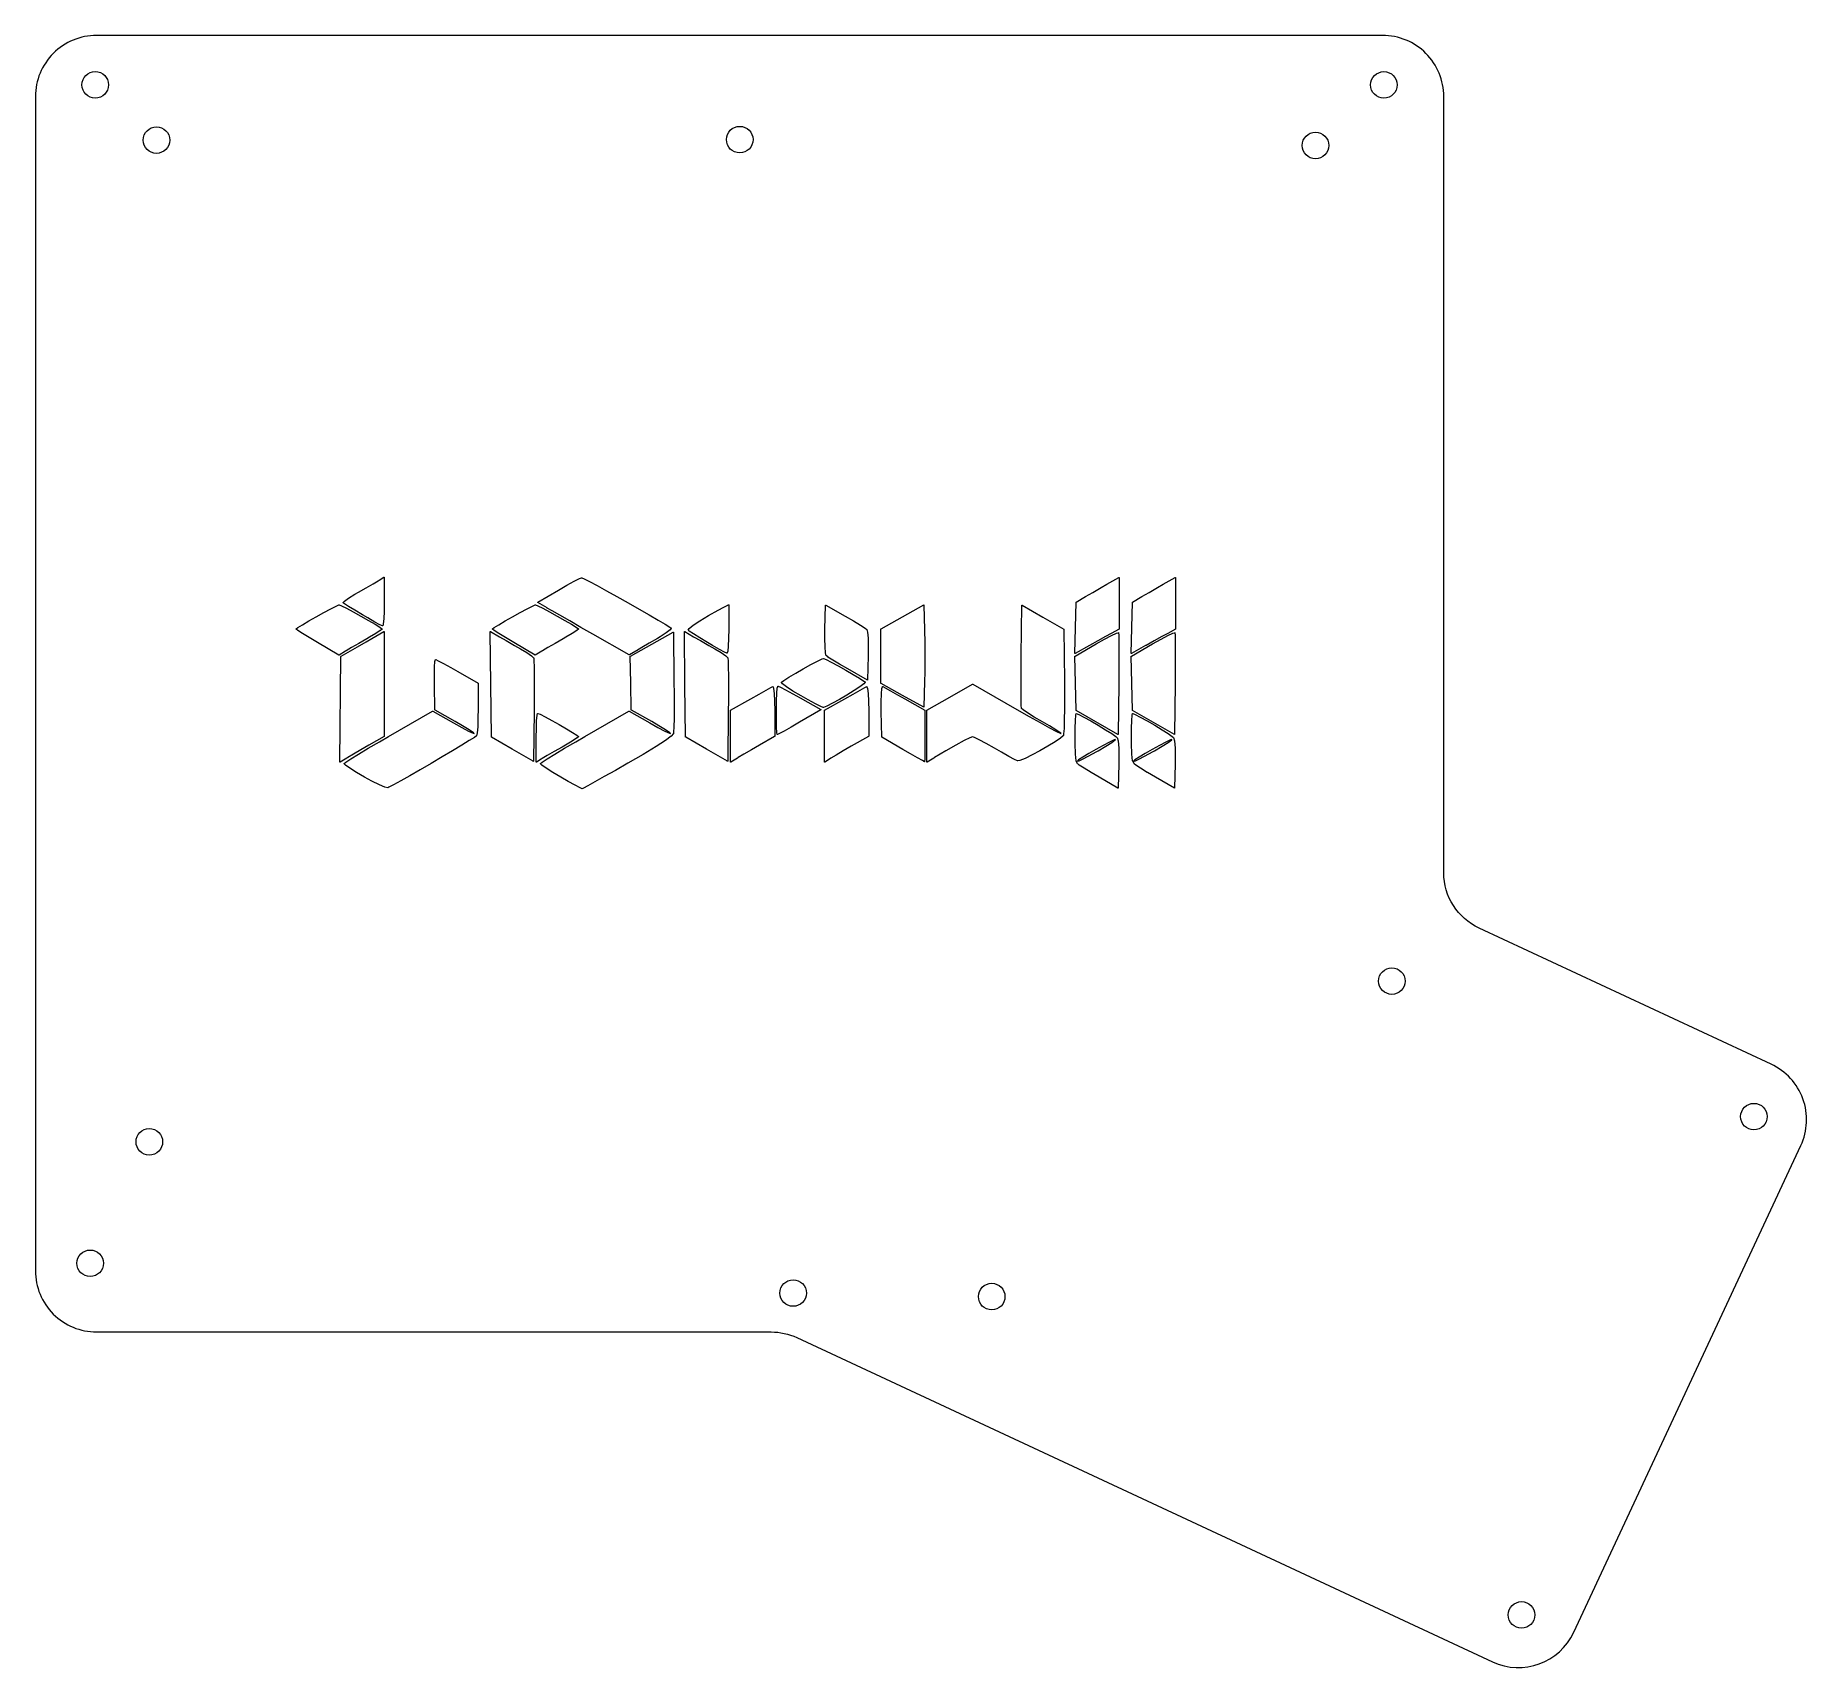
# Model space of a CAD drawing. Header units: millimetres. Extents: x 16 to 219, y 10 to 197.
import ezdxf

# ---------------------------------------------------------------- set-up
doc = ezdxf.new("R2010")
doc.units = ezdxf.units.MM
doc.header["$MEASUREMENT"] = 0
doc.layers.add('Cutout', color=7, linetype='Continuous', lineweight=0, true_color=0xde3535)
doc.layers.add('Engraving', color=7, linetype='Continuous', lineweight=0, true_color=0x3866dc)

msp = doc.modelspace()

# ---------------------------------------------------------------- linework, layer by layer
at = {"layer": 'Cutout', "lineweight": 0}
msp.add_lwpolyline([(215.01, 79.13), (181.6, 94.71, -0.291482), (177.56, 101.05), (177.56, 189.84, 0.414214), (170.56, 196.84), (167.02, 196.84), (131.11, 196.84), (61.23, 196.84), (25.53, 196.84), (23.47, 196.84, 0.414214), (16.47, 189.84), (16.47, 55.51, 0.414214), (23.47, 48.51), (100.61, 48.51, -0.109498), (103.56, 47.86), (183.13, 10.76, 0.414191), (192.43, 14.15), (218.4, 69.83, 0.414222)], format="xyb", close=True, dxfattribs=at)
for centre in [(23.32, 191.19), (170.71, 191.18), (30.32, 184.87), (97.03, 184.92), (162.88, 184.25), (171.62, 88.65), (213.03, 73.14), (29.5, 70.26), (22.74, 56.36), (103.14, 52.96), (125.85, 52.55), (186.45, 16.13)]:
    msp.add_circle(centre, 1.52, dxfattribs=at)
at = {"layer": 'Engraving', "linetype": 'Continuous'}
for p, q in [((54.31, 133.64), (55.11, 134.11)), ((55.11, 134.11), (55.68, 134.44)), ((55.68, 134.44), (55.8, 134.51)), ((55.8, 134.51), (56.33, 134.86)), ((56.33, 134.86), (56.33, 134.86)), ((56.33, 134.86), (56.33, 134.86)), ((56.33, 134.86), (56.34, 134.86)), ((56.34, 134.86), (56.34, 134.86)), ((56.34, 134.86), (56.34, 134.86)), ((56.34, 134.86), (56.34, 134.86)), ((56.34, 134.86), (56.34, 134.86)), ((56.34, 134.86), (56.35, 134.86)), ((56.35, 134.86), (56.35, 134.86)), ((56.35, 134.86), (56.35, 134.86)), ((56.35, 134.86), (56.35, 134.86)), ((56.35, 134.86), (56.35, 134.86)), ((56.35, 134.86), (56.35, 134.86)), ((56.35, 134.86), (56.36, 134.85)), ((56.35, 134.86), (56.35, 134.86)), ((56.36, 134.85), (56.36, 134.85)), ((56.36, 134.85), (56.36, 134.85)), ((56.36, 134.85), (56.36, 134.85)), ((56.36, 134.85), (56.36, 134.85)), ((56.36, 134.85), (56.36, 134.85)), ((56.36, 134.85), (56.36, 134.85)), ((56.36, 134.85), (56.36, 134.85)), ((56.36, 134.85), (56.36, 134.84)), ((56.36, 134.84), (56.36, 134.84)), ((56.36, 134.84), (56.36, 134.84)), ((56.36, 134.84), (56.36, 134.84)), ((56.36, 134.84), (56.36, 132.06)), ((76.31, 133.39), (77.27, 133.94)), ((77.27, 133.94), (78.09, 134.4)), ((77.27, 133.94), (77.27, 133.94)), ((77.27, 133.94), (77.27, 133.94)), ((78.09, 134.4), (78.09, 134.4)), ((78.09, 134.4), (78.1, 134.4)), ((78.1, 134.4), (78.69, 134.7)), ((78.69, 134.7), (78.95, 134.79)), ((78.69, 134.7), (78.69, 134.7)), ((78.69, 134.7), (78.69, 134.7)), ((78.95, 134.79), (78.96, 134.8)), ((78.95, 134.79), (78.95, 134.79)), ((78.95, 134.79), (78.95, 134.79)), ((78.95, 134.79), (78.95, 134.79)), ((78.96, 134.8), (78.96, 134.8)), ((78.96, 134.8), (78.96, 134.79)), ((78.96, 134.8), (78.96, 134.8)), ((78.96, 134.79), (78.96, 134.79)), ((78.96, 134.79), (78.96, 134.79)), ((78.96, 134.79), (78.97, 134.79)), ((78.97, 134.79), (79.23, 134.68)), ((79.23, 134.68), (79.23, 134.68)), ((79.23, 134.68), (79.23, 134.68)), ((79.23, 134.68), (79.83, 134.37)), ((79.83, 134.37), (79.83, 134.37)), ((79.83, 134.37), (79.83, 134.37)), ((79.83, 134.37), (80.71, 133.9)), ((80.71, 133.9), (80.71, 133.9)), ((80.71, 133.9), (80.71, 133.9)), ((80.71, 133.9), (81.79, 133.31)), ((138.38, 133.68), (139.03, 134.06)), ((139.03, 134.06), (140.4, 134.84)), ((139.03, 134.06), (139.03, 134.06)), ((139.03, 134.06), (139.03, 134.06)), ((140.4, 134.84), (140.41, 134.84)), ((140.41, 134.84), (140.41, 134.84)), ((140.41, 134.84), (140.41, 134.84)), ((140.41, 134.84), (140.41, 134.84)), ((140.41, 134.84), (140.42, 134.84)), ((140.42, 134.84), (140.42, 134.84)), ((140.42, 134.84), (140.42, 134.84)), ((140.42, 134.84), (140.42, 134.84)), ((140.42, 134.84), (140.43, 134.84)), ((140.43, 134.84), (140.43, 134.84)), ((140.43, 134.84), (140.43, 134.84)), ((140.43, 134.84), (140.43, 134.84)), ((140.43, 134.84), (140.43, 134.83)), ((140.43, 134.83), (140.43, 134.83)), ((140.43, 134.83), (140.43, 134.83)), ((140.43, 134.83), (140.43, 134.83)), ((140.43, 134.83), (140.43, 134.83)), ((140.43, 134.83), (140.44, 134.83)), ((140.44, 134.82), (140.43, 131.87)), ((140.44, 134.83), (140.44, 134.83)), ((140.44, 134.83), (140.44, 134.83)), ((140.44, 134.83), (140.44, 134.82)), ((140.44, 134.82), (140.44, 134.82)), ((144.83, 133.68), (145.48, 134.06)), ((145.48, 134.06), (146.85, 134.84)), ((145.48, 134.06), (145.48, 134.06)), ((145.48, 134.06), (145.48, 134.06)), ((146.85, 134.84), (146.86, 134.84)), ((146.86, 134.84), (146.86, 134.84)), ((146.86, 134.84), (146.86, 134.84)), ((146.86, 134.84), (146.86, 134.84)), ((146.86, 134.84), (146.87, 134.84)), ((146.87, 134.84), (146.87, 134.84)), ((146.87, 134.84), (146.87, 134.84)), ((146.87, 134.84), (146.87, 134.84)), ((146.87, 134.84), (146.87, 134.84)), ((146.87, 134.84), (146.87, 134.84)), ((146.87, 134.84), (146.87, 134.84)), ((146.87, 134.84), (146.87, 134.84)), ((146.87, 134.84), (146.88, 134.83)), ((146.88, 134.83), (146.88, 134.83)), ((146.88, 134.83), (146.88, 134.83)), ((146.88, 134.83), (146.88, 134.83)), ((146.88, 134.83), (146.88, 134.83)), ((146.88, 134.83), (146.89, 134.83)), ((146.89, 134.82), (146.88, 131.87)), ((146.89, 134.83), (146.89, 134.83)), ((146.89, 134.83), (146.89, 134.83)), ((146.89, 134.83), (146.89, 134.82)), ((146.89, 134.82), (146.89, 134.82)), ((50.87, 131.56), (51.18, 131.7)), ((51.18, 131.7), (51.19, 131.7)), ((51.19, 131.7), (51.19, 131.7)), ((51.19, 131.7), (51.2, 131.7)), ((51.2, 131.7), (51.21, 131.7)), ((51.21, 131.7), (51.21, 131.7)), ((51.21, 131.7), (51.21, 131.7)), ((51.21, 131.7), (51.22, 131.7)), ((51.21, 131.7), (51.21, 131.7)), ((51.21, 131.7), (51.21, 131.7)), ((51.22, 131.7), (51.49, 131.59)), ((51.68, 131.93), (51.68, 131.94)), ((51.68, 131.94), (51.68, 131.94)), ((51.68, 131.94), (51.68, 131.94)), ((51.68, 131.94), (51.68, 131.94)), ((51.68, 131.94), (51.69, 131.94)), ((51.68, 131.92), (51.68, 131.93)), ((51.68, 131.93), (51.68, 131.93)), ((51.68, 131.93), (51.68, 131.93)), ((51.68, 131.93), (51.68, 131.93)), ((51.68, 131.93), (51.68, 131.93)), ((51.68, 131.93), (51.68, 131.93)), ((51.69, 131.92), (51.68, 131.92)), ((51.68, 131.92), (51.68, 131.92)), ((51.69, 131.95), (51.82, 132.11)), ((51.69, 131.94), (51.69, 131.95)), ((51.69, 131.91), (51.69, 131.92)), ((51.69, 131.92), (51.69, 131.92)), ((51.69, 131.92), (51.69, 131.92)), ((51.69, 131.92), (51.69, 131.92)), ((51.81, 131.82), (51.69, 131.91)), ((51.82, 131.82), (51.81, 131.82)), ((51.81, 131.82), (51.81, 131.82)), ((51.82, 132.11), (51.83, 132.12)), ((51.82, 132.11), (51.82, 132.11)), ((52.28, 131.52), (51.82, 131.82)), ((51.83, 132.12), (52.3, 132.45)), ((52.3, 132.45), (53.01, 132.9)), ((52.3, 132.45), (52.3, 132.45)), ((52.3, 132.45), (52.3, 132.45)), ((53.01, 132.9), (53.02, 132.9)), ((53.02, 132.9), (53.41, 133.13)), ((53.02, 132.9), (53.02, 132.9)), ((53.41, 133.13), (54.31, 133.64)), ((53.41, 133.13), (53.41, 133.13)), ((53.41, 133.13), (53.41, 133.13)), ((56.36, 132.06), (56.35, 130.98)), ((56.36, 132.06), (56.36, 132.06)), ((56.36, 132.06), (56.36, 132.06)), ((73.32, 131.56), (73.64, 131.7)), ((73.64, 131.7), (73.64, 131.7)), ((73.64, 131.7), (73.64, 131.7)), ((73.64, 131.7), (73.66, 131.7)), ((73.66, 131.7), (73.67, 131.7)), ((73.66, 131.7), (73.66, 131.7)), ((73.66, 131.7), (73.66, 131.7)), ((73.66, 131.7), (73.66, 131.7)), ((73.67, 131.7), (73.67, 131.7)), ((73.67, 131.7), (73.67, 131.7)), ((73.67, 131.7), (73.94, 131.59)), ((73.94, 131.98), (73.94, 131.99)), ((73.94, 131.99), (73.95, 131.99)), ((73.94, 131.97), (73.94, 131.98)), ((73.94, 131.98), (73.94, 131.98)), ((73.94, 131.98), (73.94, 131.98)), ((73.94, 131.98), (73.94, 131.98)), ((73.94, 131.98), (73.94, 131.98)), ((73.94, 131.98), (73.94, 131.98)), ((73.94, 131.98), (73.94, 131.98)), ((73.94, 131.96), (73.94, 131.97)), ((73.94, 131.97), (73.94, 131.97)), ((73.94, 131.97), (73.94, 131.97)), ((73.94, 131.97), (73.94, 131.97)), ((73.94, 131.97), (73.94, 131.97)), ((73.95, 131.95), (73.94, 131.96)), ((73.94, 131.96), (73.94, 131.96)), ((73.94, 131.96), (73.94, 131.96)), ((73.94, 131.96), (73.94, 131.96)), ((73.94, 131.96), (73.94, 131.96)), ((73.94, 131.96), (73.94, 131.96)), ((73.94, 131.96), (73.94, 131.96)), ((73.94, 131.96), (73.94, 131.96)), ((73.95, 131.99), (76.31, 133.39)), ((74.99, 131.34), (73.95, 131.95)), ((76.31, 133.39), (76.31, 133.39)), ((76.31, 133.39), (76.31, 133.39)), ((81.79, 133.31), (81.79, 133.31)), ((81.79, 133.31), (81.79, 133.31)), ((81.79, 133.31), (82.99, 132.64)), ((82.99, 132.64), (82.99, 132.64)), ((82.99, 132.64), (82.99, 132.64)), ((82.99, 132.64), (84.26, 131.93)), ((84.26, 131.93), (84.26, 131.93)), ((84.26, 131.93), (84.26, 131.93)), ((84.26, 131.93), (85.52, 131.21)), ((95.2, 131.43), (95.74, 131.71)), ((95.74, 131.71), (95.75, 131.71)), ((95.75, 131.72), (95.76, 131.72)), ((95.75, 131.71), (95.75, 131.72)), ((95.75, 131.72), (95.75, 131.72)), ((95.75, 131.72), (95.75, 131.72)), ((95.75, 131.72), (95.75, 131.72)), ((95.76, 131.72), (95.76, 131.72)), ((95.76, 131.72), (95.76, 131.72)), ((95.76, 131.72), (95.76, 131.71)), ((95.76, 131.71), (95.76, 131.71)), ((95.76, 131.71), (95.76, 131.71)), ((95.76, 131.71), (95.76, 131.71)), ((95.76, 131.71), (95.77, 131.71)), ((95.77, 131.71), (95.77, 131.71)), ((95.77, 131.71), (95.77, 131.71)), ((95.77, 131.71), (95.77, 131.71)), ((95.77, 131.71), (95.77, 131.7)), ((95.77, 131.7), (95.77, 131.7)), ((95.77, 131.7), (95.77, 131.7)), ((95.77, 131.7), (95.78, 131.7)), ((95.78, 131.7), (95.78, 131.7)), ((95.78, 131.7), (95.78, 131.69)), ((95.78, 131.69), (95.78, 128.94)), ((118.08, 131.68), (118.08, 131.68)), ((118.08, 131.68), (118.08, 131.68)), ((118.08, 131.68), (118.08, 131.68)), ((118.08, 131.68), (118.08, 131.68)), ((118.08, 131.68), (118.08, 131.68)), ((118.08, 131.68), (118.09, 131.68)), ((118.09, 131.68), (118.09, 131.68)), ((118.09, 131.68), (118.09, 131.68)), ((118.09, 131.68), (118.1, 131.68)), ((118.09, 131.68), (118.09, 131.68)), ((135.43, 129.07), (135.5, 132)), ((135.5, 132.01), (135.5, 132.02)), ((135.5, 132.02), (135.5, 132.02)), ((135.5, 132.02), (135.5, 132.02)), ((135.5, 132.02), (135.51, 132.02)), ((135.5, 132), (135.5, 132.01)), ((135.5, 132.01), (135.5, 132.01)), ((135.5, 132.01), (135.5, 132.01)), ((135.5, 132.01), (135.5, 132.01)), ((135.5, 132.01), (135.5, 132.01)), ((135.51, 132.02), (136.58, 132.65)), ((135.51, 132.02), (135.51, 132.02)), ((136.58, 132.65), (137.4, 133.12)), ((136.58, 132.65), (136.58, 132.65)), ((136.58, 132.65), (136.58, 132.65)), ((137.4, 133.12), (138.38, 133.68)), ((137.4, 133.12), (137.4, 133.12)), ((137.4, 133.12), (137.4, 133.12)), ((138.38, 133.68), (138.38, 133.68)), ((138.38, 133.68), (138.38, 133.68)), ((140.43, 131.87), (140.43, 131.87)), ((140.43, 131.87), (140.43, 128.93)), ((141.88, 129.07), (141.95, 132)), ((141.95, 132.01), (141.95, 132.02)), ((141.95, 132.02), (141.95, 132.02)), ((141.95, 132.02), (141.95, 132.02)), ((141.95, 132.02), (141.96, 132.02)), ((141.95, 132), (141.95, 132.01)), ((141.95, 132.01), (141.95, 132.01)), ((141.95, 132.01), (141.95, 132.01)), ((141.95, 132.01), (141.95, 132.01)), ((141.95, 132.01), (141.95, 132.01)), ((141.96, 132.02), (143.03, 132.65)), ((141.96, 132.02), (141.96, 132.02)), ((143.03, 132.65), (143.85, 133.12)), ((143.03, 132.65), (143.03, 132.65)), ((143.03, 132.65), (143.03, 132.65)), ((143.85, 133.12), (144.83, 133.68)), ((143.85, 133.12), (143.85, 133.12)), ((143.85, 133.12), (143.85, 133.12)), ((144.83, 133.68), (144.83, 133.68)), ((144.83, 133.68), (144.83, 133.68)), ((146.88, 131.87), (146.88, 131.87)), ((146.88, 131.87), (146.88, 128.93)), ((47.01, 129.42), (47.74, 129.85)), ((47.74, 129.85), (48.6, 130.34)), ((47.74, 129.85), (47.74, 129.85)), ((47.74, 129.85), (47.74, 129.85)), ((48.6, 130.34), (49.47, 130.83)), ((48.6, 130.34), (48.6, 130.34)), ((48.6, 130.34), (48.6, 130.34)), ((49.47, 130.83), (50.26, 131.25)), ((49.47, 130.83), (49.47, 130.83)), ((49.47, 130.83), (49.47, 130.83)), ((50.26, 131.25), (50.86, 131.56)), ((50.26, 131.25), (50.26, 131.25)), ((50.26, 131.25), (50.26, 131.25)), ((50.86, 131.56), (50.87, 131.56)), ((50.87, 131.56), (50.87, 131.56)), ((51.49, 131.59), (51.49, 131.59)), ((51.49, 131.59), (51.49, 131.59)), ((51.49, 131.59), (52.06, 131.3)), ((52.06, 131.3), (52.06, 131.3)), ((52.06, 131.3), (52.06, 131.3)), ((52.06, 131.3), (52.83, 130.89)), ((52.29, 131.52), (52.28, 131.52)), ((53.01, 131.08), (52.29, 131.52)), ((52.29, 131.52), (52.29, 131.52)), ((52.83, 130.89), (52.83, 130.89)), ((52.83, 130.89), (52.83, 130.89)), ((52.83, 130.89), (53.7, 130.41)), ((53.9, 130.55), (53.01, 131.08)), ((53.01, 131.08), (53.01, 131.08)), ((53.01, 131.08), (53.01, 131.08)), ((53.7, 130.41), (53.7, 130.41)), ((53.7, 130.41), (53.7, 130.41)), ((53.7, 130.41), (54.56, 129.92)), ((53.9, 130.54), (53.9, 130.55)), ((53.9, 130.55), (53.9, 130.55)), ((54.51, 130.19), (53.9, 130.54)), ((55.3, 129.73), (54.51, 130.19)), ((54.51, 130.19), (54.51, 130.19)), ((54.51, 130.19), (54.51, 130.19)), ((54.56, 129.92), (54.56, 129.92)), ((54.56, 129.92), (54.56, 129.92)), ((54.56, 129.92), (55.32, 129.47)), ((55.31, 129.73), (55.3, 129.73)), ((55.88, 129.41), (55.31, 129.73)), ((55.31, 129.73), (55.31, 129.73)), ((56.31, 130.09), (56.25, 129.51)), ((56.35, 130.98), (56.31, 130.1)), ((56.31, 130.1), (56.31, 130.1)), ((56.31, 130.1), (56.31, 130.09)), ((56.35, 130.98), (56.35, 130.98)), ((56.35, 130.98), (56.35, 130.98)), ((69.46, 129.42), (70.2, 129.85)), ((70.2, 129.85), (71.05, 130.34)), ((70.2, 129.85), (70.2, 129.85)), ((70.2, 129.85), (70.2, 129.85)), ((71.05, 130.34), (71.92, 130.83)), ((71.05, 130.34), (71.05, 130.34)), ((71.05, 130.34), (71.05, 130.34)), ((71.92, 130.83), (72.71, 131.25)), ((71.92, 130.83), (71.92, 130.83)), ((71.92, 130.83), (71.92, 130.83)), ((72.71, 131.25), (73.31, 131.56)), ((72.71, 131.25), (72.71, 131.25)), ((72.71, 131.25), (72.71, 131.25)), ((73.31, 131.56), (73.31, 131.56)), ((73.31, 131.56), (73.32, 131.56)), ((73.94, 131.59), (73.94, 131.59)), ((73.94, 131.59), (73.94, 131.59)), ((73.94, 131.59), (74.52, 131.3)), ((74.52, 131.3), (74.52, 131.3)), ((74.52, 131.3), (74.52, 131.3)), ((74.52, 131.3), (75.29, 130.89)), ((75.02, 131.33), (74.99, 131.34)), ((74.99, 131.34), (74.99, 131.34)), ((75.57, 131.01), (75.02, 131.33)), ((75.02, 131.33), (75.02, 131.33)), ((75.02, 131.33), (75.02, 131.33)), ((75.29, 130.89), (75.29, 130.89)), ((75.29, 130.89), (75.29, 130.89)), ((75.29, 130.89), (76.15, 130.41)), ((76.46, 130.5), (75.57, 131.01)), ((75.57, 131.01), (75.57, 131.01)), ((75.57, 131.01), (75.57, 131.01)), ((76.15, 130.41), (76.15, 130.41)), ((76.15, 130.41), (76.15, 130.41)), ((76.15, 130.41), (77.01, 129.92)), ((77.58, 129.86), (76.46, 130.5)), ((76.46, 130.5), (76.46, 130.5)), ((76.46, 130.5), (76.46, 130.5)), ((77.01, 129.92), (77.01, 129.92)), ((77.01, 129.92), (77.01, 129.92)), ((77.01, 129.92), (77.77, 129.47)), ((78.86, 129.12), (77.58, 129.86)), ((77.58, 129.86), (77.58, 129.86)), ((77.58, 129.86), (77.58, 129.86)), ((85.52, 131.21), (85.52, 131.21)), ((85.52, 131.21), (85.52, 131.21)), ((85.52, 131.21), (86.69, 130.54)), ((86.69, 130.54), (86.69, 130.54)), ((86.69, 130.54), (86.69, 130.54)), ((86.69, 130.54), (87.72, 129.94)), ((87.72, 129.94), (87.72, 129.94)), ((87.72, 129.94), (87.72, 129.94)), ((87.72, 129.94), (88.52, 129.47)), ((91.7, 129.37), (92.46, 129.87)), ((92.46, 129.87), (93.44, 130.46)), ((92.46, 129.87), (92.46, 129.87)), ((92.46, 129.87), (92.46, 129.87)), ((93.44, 130.46), (94.56, 131.09)), ((93.44, 130.46), (93.44, 130.46)), ((93.44, 130.46), (93.44, 130.46)), ((94.56, 131.09), (95.2, 131.43)), ((94.56, 131.09), (94.56, 131.09)), ((94.56, 131.09), (94.56, 131.09)), ((95.2, 131.43), (95.2, 131.43)), ((95.2, 131.43), (95.2, 131.43)), ((106.77, 128.88), (106.84, 131.65)), ((106.84, 131.65), (106.84, 131.66)), ((106.84, 131.66), (106.84, 131.66)), ((106.84, 131.66), (106.84, 131.66)), ((106.84, 131.66), (106.84, 131.66)), ((106.84, 131.66), (106.84, 131.66)), ((106.84, 131.66), (106.85, 131.66)), ((106.84, 131.65), (106.84, 131.65)), ((106.84, 131.65), (106.84, 131.65)), ((106.84, 131.65), (106.84, 131.65)), ((106.84, 131.65), (106.84, 131.65)), ((106.85, 131.66), (106.85, 131.67)), ((106.85, 131.67), (106.86, 131.67)), ((106.85, 131.66), (106.85, 131.66)), ((106.85, 131.66), (106.85, 131.66)), ((106.86, 131.67), (106.86, 131.67)), ((106.86, 131.67), (106.86, 131.67)), ((106.86, 131.67), (106.86, 131.67)), ((106.86, 131.67), (106.87, 131.67)), ((106.86, 131.67), (106.86, 131.67)), ((106.86, 131.67), (106.86, 131.67)), ((106.86, 131.67), (106.86, 131.67)), ((106.87, 131.67), (106.87, 131.66)), ((106.87, 131.66), (109.1, 130.39)), ((109.1, 130.39), (109.1, 130.39)), ((109.1, 130.39), (109.1, 130.39)), ((109.1, 130.39), (110.04, 129.85)), ((110.04, 129.85), (110.04, 129.85)), ((110.04, 129.85), (110.04, 129.85)), ((110.04, 129.85), (110.83, 129.38)), ((113.19, 128.95), (118.08, 131.68)), ((118.1, 131.68), (118.1, 131.68)), ((118.1, 131.68), (118.1, 131.68)), ((118.1, 131.68), (118.1, 131.67)), ((118.1, 131.67), (118.1, 131.67)), ((118.1, 131.67), (118.1, 131.67)), ((118.1, 131.67), (118.1, 131.67)), ((118.1, 131.67), (118.1, 131.67)), ((118.1, 131.67), (118.1, 131.67)), ((118.1, 131.67), (118.1, 131.67)), ((118.1, 131.67), (118.1, 131.67)), ((118.1, 131.67), (118.1, 131.66)), ((118.1, 131.66), (118.1, 131.66)), ((118.1, 131.66), (118.17, 128.82)), ((129.23, 125.88), (129.29, 131.65)), ((129.29, 131.66), (129.29, 131.67)), ((129.29, 131.67), (129.29, 131.67)), ((129.29, 131.67), (129.29, 131.67)), ((129.29, 131.67), (129.3, 131.67)), ((129.29, 131.65), (129.29, 131.66)), ((129.29, 131.66), (129.29, 131.66)), ((129.29, 131.66), (129.29, 131.66)), ((129.29, 131.66), (129.29, 131.66)), ((129.29, 131.66), (129.29, 131.66)), ((129.3, 131.67), (129.3, 131.67)), ((129.3, 131.67), (129.3, 131.67)), ((129.3, 131.67), (129.3, 131.67)), ((129.3, 131.67), (129.31, 131.67)), ((129.31, 131.67), (129.31, 131.67)), ((129.31, 131.67), (129.31, 131.67)), ((129.31, 131.67), (129.31, 131.67)), ((129.31, 131.67), (129.32, 131.67)), ((129.31, 131.67), (129.31, 131.67)), ((129.31, 131.67), (129.31, 131.67)), ((129.31, 131.67), (129.31, 131.67)), ((129.31, 131.67), (129.31, 131.67)), ((129.32, 131.67), (129.32, 131.67)), ((129.32, 131.67), (131.71, 130.3)), ((131.71, 130.3), (134.1, 128.93)), ((46.29, 128.93), (46.3, 128.94)), ((46.29, 128.92), (46.29, 128.93)), ((46.29, 128.93), (46.29, 128.93)), ((46.29, 128.93), (46.29, 128.93)), ((46.29, 128.93), (46.29, 128.93)), ((46.29, 128.93), (46.29, 128.93)), ((46.29, 128.93), (46.29, 128.93)), ((46.29, 128.93), (46.29, 128.93)), ((46.29, 128.91), (46.29, 128.92)), ((46.29, 128.92), (46.29, 128.92)), ((46.29, 128.92), (46.29, 128.92)), ((46.29, 128.92), (46.29, 128.92)), ((46.29, 128.92), (46.29, 128.92)), ((46.3, 128.91), (46.29, 128.91)), ((46.29, 128.91), (46.29, 128.91)), ((46.29, 128.91), (46.29, 128.91)), ((46.3, 128.94), (46.49, 129.09)), ((46.3, 128.94), (46.3, 128.94)), ((46.3, 128.94), (46.3, 128.94)), ((46.3, 128.94), (46.3, 128.94)), ((46.49, 128.76), (46.3, 128.91)), ((46.3, 128.91), (46.3, 128.91)), ((46.3, 128.91), (46.3, 128.91)), ((46.3, 128.91), (46.3, 128.91)), ((46.49, 129.09), (46.5, 129.1)), ((47.01, 128.42), (46.49, 128.76)), ((46.49, 128.76), (46.49, 128.76)), ((46.49, 128.76), (46.49, 128.76)), ((46.5, 129.1), (47.01, 129.42)), ((46.5, 129.1), (46.5, 129.1)), ((47.01, 129.42), (47.01, 129.42)), ((47.01, 129.42), (47.01, 129.42)), ((47.79, 127.94), (47.01, 128.42)), ((47.01, 128.42), (47.01, 128.42)), ((47.01, 128.42), (47.01, 128.42)), ((48.74, 127.38), (47.79, 127.94)), ((47.79, 127.94), (47.79, 127.94)), ((47.79, 127.94), (47.79, 127.94)), ((54.38, 127.82), (53.47, 127.29)), ((54.31, 127.47), (54.96, 127.85)), ((54.68, 127.99), (54.38, 127.82)), ((54.38, 127.82), (54.38, 127.82)), ((54.38, 127.82), (54.38, 127.82)), ((55.41, 128.43), (54.68, 127.99)), ((54.68, 127.99), (54.68, 127.99)), ((54.68, 127.99), (54.68, 127.99)), ((54.96, 127.85), (56.33, 128.63)), ((54.96, 127.85), (54.96, 127.85)), ((54.96, 127.85), (54.96, 127.85)), ((55.32, 129.47), (55.32, 129.47)), ((55.32, 129.47), (55.32, 129.47)), ((55.32, 129.47), (55.87, 129.13)), ((55.92, 128.76), (55.41, 128.43)), ((55.41, 128.43), (55.41, 128.43)), ((55.41, 128.43), (55.41, 128.43)), ((55.87, 129.13), (55.87, 129.13)), ((55.87, 129.13), (55.87, 129.13)), ((55.87, 129.13), (56.11, 128.95)), ((56.16, 129.29), (55.88, 129.41)), ((55.88, 129.41), (55.88, 129.41)), ((55.88, 129.41), (55.88, 129.41)), ((55.93, 128.76), (55.92, 128.76)), ((56.12, 128.91), (55.93, 128.76)), ((55.93, 128.76), (55.93, 128.76)), ((56.11, 128.95), (56.11, 128.95)), ((56.11, 128.95), (56.12, 128.95)), ((56.12, 128.95), (56.12, 128.95)), ((56.12, 128.95), (56.12, 128.95)), ((56.12, 128.95), (56.12, 128.95)), ((56.12, 128.95), (56.12, 128.95)), ((56.12, 128.95), (56.13, 128.94)), ((56.13, 128.92), (56.12, 128.92)), ((56.12, 128.92), (56.12, 128.92)), ((56.12, 128.92), (56.12, 128.92)), ((56.12, 128.92), (56.12, 128.92)), ((56.12, 128.92), (56.12, 128.91)), ((56.12, 128.91), (56.12, 128.91)), ((56.13, 128.94), (56.13, 128.93)), ((56.13, 128.93), (56.13, 128.93)), ((56.13, 128.93), (56.13, 128.93)), ((56.13, 128.93), (56.13, 128.93)), ((56.13, 128.93), (56.13, 128.93)), ((56.13, 128.93), (56.13, 128.92)), ((56.13, 128.92), (56.13, 128.92)), ((56.13, 128.92), (56.13, 128.92)), ((56.17, 129.29), (56.16, 129.29)), ((56.16, 129.29), (56.16, 129.29)), ((56.16, 129.29), (56.16, 129.29)), ((56.16, 129.29), (56.16, 129.29)), ((56.16, 129.29), (56.16, 129.29)), ((56.16, 129.29), (56.16, 129.29)), ((56.18, 129.29), (56.17, 129.29)), ((56.17, 129.29), (56.17, 129.29)), ((56.17, 129.29), (56.17, 129.29)), ((56.17, 129.29), (56.17, 129.29)), ((56.19, 129.3), (56.18, 129.3)), ((56.18, 129.3), (56.18, 129.3)), ((56.18, 129.3), (56.18, 129.3)), ((56.18, 129.3), (56.18, 129.3)), ((56.18, 129.3), (56.18, 129.29)), ((56.18, 129.29), (56.18, 129.29)), ((56.18, 129.29), (56.18, 129.29)), ((56.18, 129.29), (56.18, 129.29)), ((56.25, 129.5), (56.19, 129.3)), ((56.25, 129.51), (56.25, 129.5)), ((56.25, 129.5), (56.25, 129.5)), ((56.33, 128.63), (56.34, 128.63)), ((56.34, 128.63), (56.34, 128.63)), ((56.34, 128.63), (56.34, 128.63)), ((56.34, 128.63), (56.34, 128.63)), ((56.34, 128.63), (56.34, 128.63)), ((56.34, 128.63), (56.35, 128.63)), ((56.35, 128.63), (56.35, 128.63)), ((56.35, 128.63), (56.35, 128.63)), ((56.35, 128.63), (56.35, 128.63)), ((56.35, 128.63), (56.35, 128.63)), ((56.35, 128.63), (56.35, 128.63)), ((56.35, 128.63), (56.35, 128.63)), ((56.35, 128.63), (56.36, 128.62)), ((56.36, 128.62), (56.36, 128.62)), ((56.36, 128.62), (56.36, 128.62)), ((56.36, 128.62), (56.36, 128.62)), ((56.36, 128.62), (56.36, 128.62)), ((56.36, 128.62), (56.36, 128.62)), ((56.36, 128.62), (56.36, 128.62)), ((56.36, 128.62), (56.36, 128.61)), ((56.36, 128.61), (56.36, 128.61)), ((56.36, 128.61), (56.36, 128.61)), ((56.36, 128.61), (56.36, 116.65)), ((68.49, 128.62), (68.49, 128.63)), ((68.49, 128.63), (68.49, 128.63)), ((68.49, 128.63), (68.49, 128.63)), ((68.49, 128.63), (68.49, 128.63)), ((68.49, 128.63), (68.5, 128.63)), ((68.62, 116.58), (68.49, 128.62)), ((68.49, 128.62), (68.49, 128.62)), ((68.49, 128.62), (68.49, 128.62)), ((68.5, 128.63), (68.5, 128.64)), ((68.5, 128.64), (68.5, 128.64)), ((68.5, 128.64), (68.5, 128.64)), ((68.5, 128.64), (68.5, 128.64)), ((68.5, 128.64), (68.51, 128.64)), ((68.51, 128.64), (68.51, 128.64)), ((68.51, 128.64), (68.51, 128.64)), ((68.51, 128.64), (68.51, 128.64)), ((68.51, 128.64), (68.51, 128.64)), ((68.51, 128.64), (68.51, 128.64)), ((68.51, 128.64), (68.51, 128.64)), ((68.51, 128.64), (68.52, 128.64)), ((68.52, 128.64), (68.52, 128.64)), ((68.52, 128.64), (68.52, 128.64)), ((68.52, 128.64), (68.53, 128.64)), ((68.52, 128.64), (68.52, 128.64)), ((68.52, 128.64), (68.52, 128.64)), ((68.53, 128.64), (68.53, 128.64)), ((68.53, 128.64), (68.53, 128.64)), ((68.53, 128.64), (69.54, 128.05)), ((68.74, 128.93), (68.75, 128.94)), ((68.74, 128.92), (68.74, 128.93)), ((68.74, 128.93), (68.74, 128.93)), ((68.74, 128.93), (68.74, 128.93)), ((68.74, 128.93), (68.74, 128.93)), ((68.74, 128.93), (68.74, 128.93)), ((68.74, 128.93), (68.74, 128.93)), ((68.74, 128.93), (68.74, 128.93)), ((68.74, 128.91), (68.74, 128.92)), ((68.74, 128.92), (68.74, 128.92)), ((68.74, 128.92), (68.74, 128.92)), ((68.74, 128.92), (68.74, 128.92)), ((68.74, 128.92), (68.74, 128.92)), ((68.75, 128.91), (68.74, 128.91)), ((68.74, 128.91), (68.74, 128.91)), ((68.74, 128.91), (68.74, 128.91)), ((68.75, 128.94), (68.94, 129.09)), ((68.75, 128.94), (68.75, 128.94)), ((68.75, 128.94), (68.75, 128.94)), ((68.75, 128.94), (68.75, 128.94)), ((68.94, 128.76), (68.75, 128.91)), ((68.75, 128.91), (68.75, 128.91)), ((68.75, 128.91), (68.75, 128.91)), ((68.75, 128.91), (68.75, 128.91)), ((68.94, 129.09), (68.95, 129.1)), ((69.46, 128.42), (68.94, 128.76)), ((68.94, 128.76), (68.94, 128.76)), ((68.94, 128.76), (68.94, 128.76)), ((68.95, 129.1), (69.46, 129.42)), ((68.95, 129.1), (68.95, 129.1)), ((69.46, 129.42), (69.46, 129.42)), ((69.46, 129.42), (69.46, 129.42)), ((70.24, 127.94), (69.46, 128.42)), ((69.46, 128.42), (69.46, 128.42)), ((69.46, 128.42), (69.46, 128.42)), ((69.54, 128.05), (70.33, 127.6)), ((71.19, 127.38), (70.24, 127.94)), ((70.24, 127.94), (70.24, 127.94)), ((70.24, 127.94), (70.24, 127.94)), ((76.83, 127.82), (75.93, 127.29)), ((77.13, 127.99), (76.83, 127.82)), ((76.83, 127.82), (76.83, 127.82)), ((76.83, 127.82), (76.83, 127.82)), ((77.86, 128.43), (77.13, 127.99)), ((77.13, 127.99), (77.13, 127.99)), ((77.13, 127.99), (77.13, 127.99)), ((77.77, 129.47), (77.77, 129.47)), ((77.77, 129.47), (77.77, 129.47)), ((77.77, 129.47), (78.32, 129.13)), ((78.38, 128.76), (77.86, 128.43)), ((77.86, 128.43), (77.86, 128.43)), ((77.86, 128.43), (77.86, 128.43)), ((78.32, 129.13), (78.32, 129.13)), ((78.32, 129.13), (78.32, 129.13)), ((78.32, 129.13), (78.57, 128.95)), ((78.57, 128.91), (78.38, 128.76)), ((78.38, 128.76), (78.38, 128.76)), ((78.38, 128.76), (78.38, 128.76)), ((78.57, 128.95), (78.57, 128.95)), ((78.57, 128.95), (78.57, 128.95)), ((78.57, 128.95), (78.57, 128.95)), ((78.57, 128.95), (78.57, 128.95)), ((78.57, 128.95), (78.57, 128.95)), ((78.57, 128.95), (78.57, 128.95)), ((78.57, 128.95), (78.57, 128.94)), ((78.57, 128.94), (78.57, 128.93)), ((78.57, 128.93), (78.58, 128.93)), ((78.58, 128.92), (78.57, 128.92)), ((78.57, 128.92), (78.57, 128.92)), ((78.57, 128.92), (78.57, 128.92)), ((78.57, 128.92), (78.57, 128.92)), ((78.57, 128.92), (78.57, 128.91)), ((78.57, 128.91), (78.57, 128.91)), ((78.58, 128.93), (78.58, 128.93)), ((78.58, 128.93), (78.58, 128.93)), ((78.58, 128.93), (78.58, 128.93)), ((78.58, 128.93), (78.58, 128.92)), ((78.58, 128.92), (78.58, 128.92)), ((78.58, 128.92), (78.58, 128.92)), ((80.22, 128.35), (78.86, 129.12)), ((78.86, 129.12), (78.86, 129.12)), ((84.39, 125.96), (80.22, 128.35)), ((80.22, 128.35), (80.22, 128.35)), ((87.61, 127.83), (86.69, 127.3)), ((86.97, 127.21), (89.42, 128.57)), ((87.93, 128.03), (87.61, 127.83)), ((87.61, 127.83), (87.61, 127.83)), ((87.61, 127.83), (87.61, 127.83)), ((87.94, 128.03), (87.93, 128.03)), ((87.93, 128.03), (87.93, 128.03)), ((88.63, 128.48), (87.94, 128.03)), ((88.52, 129.47), (88.52, 129.47)), ((88.52, 129.47), (88.52, 129.47)), ((88.52, 129.47), (89.03, 129.15)), ((89.06, 128.83), (88.63, 128.48)), ((88.63, 128.48), (88.63, 128.48)), ((88.63, 128.48), (88.63, 128.48)), ((89.03, 129.15), (89.03, 129.15)), ((89.03, 129.15), (89.03, 129.15)), ((89.03, 129.15), (89.16, 129.05)), ((89.07, 128.84), (89.06, 128.83)), ((89.06, 128.83), (89.06, 128.83)), ((89.06, 128.83), (89.06, 128.83)), ((89.17, 129.03), (89.07, 128.84)), ((89.07, 128.84), (89.07, 128.84)), ((89.07, 128.84), (89.07, 128.84)), ((89.07, 128.84), (89.07, 128.84)), ((89.16, 129.05), (89.16, 129.05)), ((89.16, 129.05), (89.16, 129.05)), ((89.16, 129.05), (89.17, 129.05)), ((89.17, 129.05), (89.17, 129.05)), ((89.17, 129.05), (89.17, 129.05)), ((89.17, 129.05), (89.17, 129.05)), ((89.17, 129.05), (89.17, 129.05)), ((89.17, 129.05), (89.17, 129.04)), ((89.17, 129.04), (89.17, 129.04)), ((89.17, 129.04), (89.17, 129.04)), ((89.17, 129.04), (89.17, 129.04)), ((89.17, 129.04), (89.17, 129.04)), ((89.17, 129.04), (89.17, 129.04)), ((89.17, 129.04), (89.17, 129.03)), ((89.17, 129.03), (89.17, 129.03)), ((89.17, 129.03), (89.17, 129.03)), ((89.17, 129.03), (89.17, 129.03)), ((89.17, 129.03), (89.17, 129.03)), ((89.42, 128.57), (89.43, 128.57)), ((89.42, 128.57), (89.42, 128.57)), ((89.42, 128.57), (89.42, 128.57)), ((89.42, 128.57), (89.42, 128.57)), ((89.42, 128.57), (89.42, 128.57)), ((89.42, 128.57), (89.42, 128.57)), ((89.43, 128.57), (89.43, 128.57)), ((89.43, 128.57), (89.43, 128.57)), ((89.43, 128.57), (89.43, 128.57)), ((89.43, 128.57), (89.43, 128.57)), ((89.43, 128.57), (89.43, 128.57)), ((89.43, 128.57), (89.44, 128.57)), ((89.44, 128.57), (89.44, 128.57)), ((89.44, 128.57), (89.44, 128.57)), ((89.44, 128.57), (89.44, 128.57)), ((89.44, 128.57), (89.44, 128.57)), ((89.44, 128.57), (89.44, 128.56)), ((89.44, 128.56), (89.44, 128.56)), ((89.44, 128.56), (89.44, 128.56)), ((89.44, 128.56), (89.44, 128.56)), ((89.44, 128.56), (89.44, 128.56)), ((89.44, 128.56), (89.44, 128.55)), ((89.44, 128.55), (89.51, 123.01)), ((90.71, 128.63), (90.71, 128.64)), ((90.71, 128.64), (90.71, 128.64)), ((90.71, 128.64), (90.71, 128.64)), ((90.71, 128.64), (90.71, 128.64)), ((90.71, 128.64), (90.72, 128.64)), ((90.71, 128.62), (90.71, 128.63)), ((90.71, 128.63), (90.71, 128.63)), ((90.71, 128.63), (90.71, 128.63)), ((90.71, 128.63), (90.71, 128.63)), ((90.71, 128.63), (90.71, 128.63)), ((90.77, 122.6), (90.71, 128.62)), ((90.71, 128.62), (90.71, 128.62)), ((90.71, 128.62), (90.71, 128.62)), ((90.72, 128.64), (90.72, 128.64)), ((90.72, 128.64), (90.72, 128.64)), ((90.72, 128.64), (90.72, 128.64)), ((90.72, 128.64), (90.73, 128.64)), ((90.73, 128.64), (90.73, 128.64)), ((90.73, 128.64), (90.74, 128.64)), ((90.73, 128.64), (90.73, 128.64)), ((90.73, 128.64), (90.73, 128.64)), ((90.73, 128.64), (90.73, 128.64)), ((90.73, 128.64), (90.73, 128.64)), ((90.73, 128.64), (90.73, 128.64)), ((90.74, 128.64), (90.74, 128.64)), ((90.74, 128.64), (90.74, 128.64)), ((90.74, 128.64), (90.74, 128.64)), ((90.74, 128.64), (91.76, 128.05)), ((91.12, 128.81), (91.23, 129)), ((91.12, 128.8), (91.12, 128.81)), ((91.12, 128.81), (91.12, 128.81)), ((91.12, 128.81), (91.12, 128.81)), ((91.12, 128.81), (91.12, 128.81)), ((91.12, 128.79), (91.12, 128.8)), ((91.12, 128.8), (91.12, 128.8)), ((91.12, 128.8), (91.12, 128.8)), ((91.12, 128.8), (91.12, 128.8)), ((91.12, 128.8), (91.12, 128.8)), ((91.12, 128.8), (91.12, 128.8)), ((91.12, 128.78), (91.12, 128.79)), ((91.12, 128.79), (91.12, 128.79)), ((91.12, 128.79), (91.12, 128.79)), ((91.12, 128.79), (91.12, 128.79)), ((91.12, 128.79), (91.12, 128.79)), ((91.12, 128.79), (91.12, 128.79)), ((91.25, 128.69), (91.12, 128.78)), ((91.12, 128.78), (91.12, 128.78)), ((91.12, 128.78), (91.12, 128.78)), ((91.23, 129), (91.23, 129)), ((91.23, 129), (91.23, 129)), ((91.23, 129), (91.23, 129)), ((91.23, 129), (91.23, 129)), ((91.23, 129), (91.24, 129)), ((91.24, 129), (91.7, 129.37)), ((91.24, 129), (91.24, 129)), ((91.73, 128.37), (91.25, 128.69)), ((91.25, 128.69), (91.25, 128.69)), ((91.25, 128.69), (91.25, 128.69)), ((91.7, 129.37), (91.7, 129.37)), ((91.7, 129.37), (91.7, 129.37)), ((92.47, 127.92), (91.73, 128.37)), ((91.73, 128.37), (91.73, 128.37)), ((91.73, 128.37), (91.73, 128.37)), ((91.76, 128.05), (92.54, 127.6)), ((93.35, 127.39), (92.47, 127.92)), ((92.47, 127.92), (92.47, 127.92)), ((92.47, 127.92), (92.47, 127.92)), ((95.76, 127.86), (95.72, 126.98)), ((95.78, 128.94), (95.76, 127.86)), ((95.76, 127.86), (95.76, 127.86)), ((95.76, 127.86), (95.76, 127.86)), ((95.78, 128.94), (95.78, 128.94)), ((95.78, 128.94), (95.78, 128.94)), ((106.76, 127.84), (106.77, 128.88)), ((106.79, 126.88), (106.76, 127.84)), ((106.76, 127.84), (106.76, 127.84)), ((106.76, 127.84), (106.76, 127.84)), ((106.77, 128.88), (106.77, 128.88)), ((106.77, 128.88), (106.77, 128.88)), ((110.83, 129.38), (110.83, 129.38)), ((110.83, 129.38), (110.83, 129.38)), ((110.83, 129.38), (111.37, 129.03)), ((111.37, 129.03), (111.37, 129.03)), ((111.37, 129.03), (111.37, 129.03)), ((111.37, 129.03), (111.56, 128.89)), ((111.56, 128.89), (111.56, 128.89)), ((111.56, 128.89), (111.56, 128.89)), ((111.56, 128.89), (111.56, 128.89)), ((111.56, 128.89), (111.56, 128.89)), ((111.56, 128.89), (111.57, 128.89)), ((111.57, 128.89), (111.57, 128.88)), ((111.57, 128.88), (111.65, 128.57)), ((111.65, 128.57), (111.65, 128.57)), ((111.65, 128.57), (111.65, 128.56)), ((111.65, 128.56), (111.71, 127.87)), ((111.71, 127.87), (111.71, 127.87)), ((111.71, 127.87), (111.71, 127.87)), ((111.71, 127.87), (111.73, 126.92)), ((113.18, 128.94), (113.18, 128.95)), ((113.18, 128.95), (113.18, 128.95)), ((113.18, 128.95), (113.18, 128.95)), ((113.18, 128.95), (113.18, 128.95)), ((113.18, 128.95), (113.19, 128.95)), ((113.18, 128.93), (113.18, 128.94)), ((113.18, 128.94), (113.18, 128.94)), ((113.18, 128.94), (113.18, 128.94)), ((113.18, 128.94), (113.18, 128.94)), ((113.18, 122.72), (113.18, 128.93)), ((113.18, 128.93), (113.18, 128.93)), ((113.18, 128.93), (113.18, 128.93)), ((113.18, 128.93), (113.18, 128.93)), ((113.19, 128.95), (113.19, 128.95)), ((113.19, 128.95), (113.19, 128.95)), ((118.17, 128.82), (118.17, 128.82)), ((118.17, 128.82), (118.17, 128.82)), ((118.17, 128.82), (118.19, 127.34)), ((134.1, 128.93), (134.1, 128.92)), ((134.1, 128.92), (134.1, 128.92)), ((134.1, 128.92), (134.1, 128.92)), ((134.1, 128.92), (134.1, 128.92)), ((134.1, 128.92), (134.1, 128.92)), ((134.1, 128.92), (134.11, 128.92)), ((134.11, 128.92), (134.11, 128.92)), ((134.11, 128.92), (134.11, 128.92)), ((134.11, 128.92), (134.11, 128.91)), ((134.11, 128.91), (134.11, 128.91)), ((134.11, 128.91), (134.17, 122.95)), ((135.37, 126.14), (135.43, 129.07)), ((135.43, 129.07), (135.43, 129.07)), ((137.81, 127.22), (138.77, 127.76)), ((138.87, 128.06), (137.98, 127.56)), ((138.77, 127.76), (139.56, 128.18)), ((138.77, 127.76), (138.77, 127.76)), ((138.77, 127.76), (138.77, 127.76)), ((139.53, 128.42), (138.87, 128.06)), ((140.42, 128.91), (139.53, 128.42)), ((139.53, 128.42), (139.53, 128.42)), ((139.56, 128.18), (140.11, 128.44)), ((139.56, 128.18), (139.56, 128.18)), ((139.56, 128.18), (139.56, 128.18)), ((140.11, 128.44), (140.33, 128.51)), ((140.11, 128.44), (140.11, 128.44)), ((140.11, 128.44), (140.11, 128.44)), ((140.33, 128.51), (140.34, 128.52)), ((140.33, 128.51), (140.33, 128.51)), ((140.33, 128.51), (140.33, 128.51)), ((140.33, 128.51), (140.33, 128.51)), ((140.34, 128.51), (140.34, 128.52)), ((140.34, 128.52), (140.34, 128.51)), ((140.34, 128.52), (140.34, 128.51)), ((140.34, 128.51), (140.35, 128.51)), ((140.35, 128.51), (140.35, 128.51)), ((140.35, 128.51), (140.35, 128.51)), ((140.35, 128.51), (140.35, 128.51)), ((140.35, 128.51), (140.35, 128.51)), ((140.35, 128.51), (140.35, 128.51)), ((140.35, 128.51), (140.35, 128.51)), ((140.35, 128.51), (140.35, 128.51)), ((140.35, 128.51), (140.35, 128.5)), ((140.35, 128.5), (140.35, 128.5)), ((140.35, 128.5), (140.35, 128.5)), ((140.35, 128.5), (140.36, 128.5)), ((140.36, 128.5), (140.36, 128.5)), ((140.36, 128.5), (140.36, 128.5)), ((140.36, 128.5), (140.36, 128.5)), ((140.36, 128.5), (140.38, 128.24)), ((140.38, 128.24), (140.38, 128.24)), ((140.38, 128.24), (140.38, 128.24)), ((140.38, 128.24), (140.4, 127.58)), ((140.43, 128.92), (140.42, 128.91)), ((140.42, 128.91), (140.42, 128.91)), ((140.42, 128.91), (140.42, 128.91)), ((140.43, 128.93), (140.43, 128.93)), ((140.43, 128.93), (140.43, 128.93)), ((140.43, 128.93), (140.43, 128.93)), ((140.43, 128.93), (140.43, 128.92)), ((140.43, 128.92), (140.43, 128.92)), ((140.43, 128.92), (140.43, 128.92)), ((140.43, 128.92), (140.43, 128.92)), ((140.43, 128.92), (140.43, 128.92)), ((140.43, 128.92), (140.43, 128.92)), ((140.43, 128.92), (140.43, 128.92)), ((140.43, 128.92), (140.43, 128.92)), ((141.81, 126.14), (141.88, 129.07)), ((141.88, 129.07), (141.88, 129.07)), ((144.26, 127.22), (145.22, 127.76)), ((145.32, 128.06), (144.42, 127.56)), ((145.22, 127.76), (146.01, 128.18)), ((145.22, 127.76), (145.22, 127.76)), ((145.22, 127.76), (145.22, 127.76)), ((145.98, 128.42), (145.32, 128.06)), ((146.87, 128.91), (145.98, 128.42)), ((145.98, 128.42), (145.98, 128.42)), ((146.01, 128.18), (146.56, 128.44)), ((146.01, 128.18), (146.01, 128.18)), ((146.01, 128.18), (146.01, 128.18)), ((146.56, 128.44), (146.78, 128.51)), ((146.56, 128.44), (146.56, 128.44)), ((146.56, 128.44), (146.56, 128.44)), ((146.78, 128.51), (146.79, 128.52)), ((146.78, 128.51), (146.78, 128.51)), ((146.78, 128.51), (146.78, 128.51)), ((146.78, 128.51), (146.78, 128.51)), ((146.79, 128.51), (146.79, 128.52)), ((146.79, 128.52), (146.79, 128.51)), ((146.79, 128.52), (146.79, 128.51)), ((146.79, 128.51), (146.79, 128.51)), ((146.79, 128.51), (146.79, 128.51)), ((146.79, 128.51), (146.79, 128.51)), ((146.79, 128.51), (146.8, 128.51)), ((146.8, 128.51), (146.8, 128.51)), ((146.8, 128.51), (146.8, 128.51)), ((146.8, 128.51), (146.8, 128.51)), ((146.8, 128.51), (146.8, 128.51)), ((146.8, 128.51), (146.8, 128.5)), ((146.8, 128.5), (146.8, 128.5)), ((146.8, 128.5), (146.8, 128.5)), ((146.8, 128.5), (146.81, 128.5)), ((146.81, 128.5), (146.81, 128.5)), ((146.81, 128.5), (146.81, 128.5)), ((146.81, 128.5), (146.81, 128.5)), ((146.81, 128.5), (146.83, 128.24)), ((146.83, 128.24), (146.83, 128.24)), ((146.83, 128.24), (146.83, 128.24)), ((146.83, 128.24), (146.85, 127.58)), ((146.88, 128.92), (146.87, 128.92)), ((146.87, 128.92), (146.87, 128.91)), ((146.87, 128.91), (146.87, 128.91)), ((146.87, 128.91), (146.87, 128.91)), ((146.88, 128.93), (146.88, 128.93)), ((146.88, 128.93), (146.88, 128.93)), ((146.88, 128.93), (146.88, 128.93)), ((146.88, 128.93), (146.88, 128.92)), ((146.88, 128.92), (146.88, 128.92)), ((146.88, 128.92), (146.88, 128.92)), ((146.88, 128.92), (146.88, 128.92)), ((146.88, 128.92), (146.88, 128.92)), ((146.88, 128.92), (146.88, 128.92)), ((146.88, 128.92), (146.88, 128.92)), ((51.18, 125.95), (48.74, 127.38)), ((48.74, 127.38), (48.74, 127.38)), ((48.74, 127.38), (48.74, 127.38)), ((51.19, 125.95), (51.18, 125.95)), ((51.18, 125.95), (51.18, 125.95)), ((51.18, 125.95), (51.18, 125.95)), ((51.18, 125.95), (51.18, 125.95)), ((51.18, 125.95), (51.18, 125.95)), ((51.18, 125.95), (51.18, 125.95)), ((51.18, 125.95), (51.18, 125.95)), ((51.2, 125.95), (51.19, 125.95)), ((51.19, 125.95), (51.19, 125.95)), ((51.19, 125.95), (51.19, 125.95)), ((51.19, 125.95), (51.19, 125.95)), ((51.92, 126.38), (51.2, 125.95)), ((51.2, 125.95), (51.2, 125.95)), ((51.2, 125.95), (51.2, 125.95)), ((51.2, 125.95), (51.2, 125.95)), ((51.3, 113.72), (51.42, 125.79)), ((51.42, 125.79), (51.42, 125.8)), ((51.42, 125.8), (51.43, 125.8)), ((51.43, 125.8), (51.43, 125.81)), ((51.43, 125.81), (51.43, 125.81)), ((51.43, 125.81), (51.43, 125.81)), ((51.43, 125.81), (51.43, 125.81)), ((51.43, 125.81), (51.44, 125.81)), ((51.43, 125.8), (51.43, 125.8)), ((51.43, 125.8), (51.43, 125.8)), ((51.43, 125.8), (51.43, 125.8)), ((51.44, 125.81), (52.51, 126.44)), ((52.01, 126.43), (51.92, 126.38)), ((52.63, 126.8), (52.01, 126.43)), ((52.51, 126.44), (53.33, 126.91)), ((52.51, 126.44), (52.51, 126.44)), ((52.51, 126.44), (52.51, 126.44)), ((53.47, 127.29), (52.63, 126.8)), ((53.33, 126.91), (54.31, 127.47)), ((53.33, 126.91), (53.33, 126.91)), ((53.33, 126.91), (53.33, 126.91)), ((53.47, 127.29), (53.47, 127.29)), ((54.31, 127.47), (54.31, 127.47)), ((54.31, 127.47), (54.31, 127.47)), ((70.33, 127.6), (71.28, 127.06)), ((73.63, 125.95), (71.19, 127.38)), ((71.19, 127.38), (71.19, 127.38)), ((71.19, 127.38), (71.19, 127.38)), ((71.28, 127.06), (71.28, 127.06)), ((71.28, 127.06), (71.96, 126.68)), ((71.96, 126.68), (71.96, 126.68)), ((71.96, 126.68), (71.96, 126.68)), ((71.96, 126.68), (72.68, 126.24)), ((72.68, 126.24), (72.68, 126.24)), ((72.68, 126.24), (72.69, 126.24)), ((72.69, 126.24), (73.23, 125.86)), ((73.23, 125.86), (73.23, 125.86)), ((73.23, 125.86), (73.23, 125.86)), ((73.23, 125.86), (73.46, 125.62)), ((73.46, 125.62), (73.46, 125.62)), ((73.46, 125.62), (73.47, 125.62)), ((73.47, 125.62), (73.47, 125.62)), ((73.47, 125.62), (73.47, 125.62)), ((73.47, 125.62), (73.47, 125.61)), ((73.47, 125.61), (73.47, 125.61)), ((73.47, 125.61), (73.49, 125.3)), ((73.64, 125.95), (73.63, 125.95)), ((73.63, 125.95), (73.63, 125.95)), ((73.63, 125.95), (73.63, 125.95)), ((73.63, 125.95), (73.63, 125.95)), ((73.65, 125.95), (73.64, 125.95)), ((73.64, 125.95), (73.64, 125.95)), ((73.64, 125.95), (73.64, 125.95)), ((73.64, 125.95), (73.64, 125.95)), ((73.64, 125.95), (73.64, 125.95)), ((73.64, 125.95), (73.64, 125.95)), ((73.64, 125.95), (73.64, 125.95)), ((74.38, 126.38), (73.65, 125.95)), ((73.65, 125.95), (73.65, 125.95)), ((73.65, 125.95), (73.65, 125.95)), ((73.65, 125.95), (73.65, 125.95)), ((74.46, 126.43), (74.38, 126.38)), ((75.08, 126.8), (74.46, 126.43)), ((75.93, 127.29), (75.08, 126.8)), ((75.93, 127.29), (75.93, 127.29)), ((84.4, 125.96), (84.39, 125.96)), ((84.39, 125.96), (84.39, 125.96)), ((84.39, 125.96), (84.39, 125.96)), ((84.41, 125.96), (84.4, 125.96)), ((84.4, 125.96), (84.4, 125.96)), ((84.4, 125.96), (84.4, 125.96)), ((84.4, 125.96), (84.4, 125.96)), ((84.4, 125.96), (84.4, 125.96)), ((85.13, 126.39), (84.41, 125.96)), ((84.41, 125.96), (84.41, 125.96)), ((84.41, 125.96), (84.41, 125.96)), ((84.41, 125.96), (84.41, 125.96)), ((84.41, 125.96), (84.41, 125.96)), ((84.41, 125.96), (84.41, 125.96)), ((84.41, 125.96), (84.41, 125.96)), ((84.57, 122.75), (84.5, 125.83)), ((84.5, 125.83), (84.51, 125.83)), ((84.51, 125.83), (84.5, 125.83)), ((84.5, 125.83), (84.51, 125.83)), ((84.51, 125.83), (84.51, 125.84)), ((84.51, 125.84), (84.51, 125.84)), ((84.51, 125.84), (84.51, 125.84)), ((84.51, 125.84), (84.51, 125.84)), ((84.51, 125.84), (84.51, 125.84)), ((84.51, 125.84), (84.52, 125.84)), ((84.51, 125.83), (84.51, 125.83)), ((84.51, 125.83), (84.51, 125.83)), ((84.51, 125.83), (84.51, 125.83)), ((84.52, 125.84), (86.97, 127.21)), ((84.52, 125.84), (84.52, 125.84)), ((84.52, 125.84), (84.52, 125.84)), ((85.23, 126.44), (85.13, 126.39)), ((85.85, 126.81), (85.23, 126.44)), ((86.69, 127.3), (85.85, 126.81)), ((85.85, 126.81), (85.85, 126.81)), ((86.69, 127.3), (86.69, 127.3)), ((86.97, 127.21), (86.97, 127.21)), ((92.54, 127.6), (93.49, 127.06)), ((93.92, 127.06), (93.35, 127.39)), ((93.35, 127.39), (93.35, 127.39)), ((93.35, 127.39), (93.35, 127.39)), ((93.49, 127.06), (93.49, 127.06)), ((93.49, 127.06), (94.17, 126.68)), ((94.71, 126.6), (93.92, 127.06)), ((93.92, 127.06), (93.92, 127.06)), ((93.92, 127.06), (93.92, 127.06)), ((94.17, 126.68), (94.17, 126.68)), ((94.17, 126.68), (94.17, 126.68)), ((94.17, 126.68), (94.9, 126.24)), ((95.29, 126.29), (94.71, 126.6)), ((94.71, 126.6), (94.71, 126.6)), ((94.71, 126.6), (94.71, 126.6)), ((94.9, 126.24), (94.9, 126.24)), ((94.9, 126.24), (94.9, 126.24)), ((94.9, 126.24), (95.44, 125.86)), ((95.3, 126.29), (95.29, 126.29)), ((95.56, 126.17), (95.3, 126.29)), ((95.3, 126.29), (95.3, 126.29)), ((95.44, 125.86), (95.44, 125.86)), ((95.44, 125.86), (95.44, 125.86)), ((95.44, 125.86), (95.67, 125.62)), ((95.57, 126.17), (95.56, 126.17)), ((95.58, 126.17), (95.57, 126.17)), ((95.57, 126.17), (95.57, 126.17)), ((95.57, 126.17), (95.57, 126.17)), ((95.57, 126.17), (95.57, 126.17)), ((95.59, 126.18), (95.58, 126.18)), ((95.58, 126.18), (95.58, 126.18)), ((95.58, 126.18), (95.58, 126.17)), ((95.58, 126.17), (95.58, 126.17)), ((95.58, 126.17), (95.58, 126.17)), ((95.58, 126.17), (95.58, 126.17)), ((95.58, 126.17), (95.58, 126.17)), ((95.58, 126.17), (95.58, 126.17)), ((95.66, 126.38), (95.59, 126.19)), ((95.59, 126.19), (95.59, 126.18)), ((95.59, 126.18), (95.59, 126.18)), ((95.59, 126.18), (95.59, 126.18)), ((95.59, 126.18), (95.59, 126.18)), ((95.59, 126.18), (95.59, 126.18)), ((95.72, 126.97), (95.66, 126.39)), ((95.66, 126.39), (95.66, 126.39)), ((95.66, 126.39), (95.66, 126.38)), ((95.67, 125.62), (95.68, 125.62)), ((95.68, 125.62), (95.68, 125.62)), ((95.68, 125.62), (95.68, 125.62)), ((95.68, 125.62), (95.68, 125.62)), ((95.68, 125.62), (95.68, 125.61)), ((95.68, 125.61), (95.68, 125.61)), ((95.68, 125.61), (95.71, 125.3)), ((95.72, 126.98), (95.72, 126.98)), ((95.72, 126.98), (95.72, 126.97)), ((106.84, 126.19), (106.79, 126.88)), ((106.79, 126.88), (106.79, 126.88)), ((106.79, 126.88), (106.79, 126.88)), ((106.93, 125.88), (106.84, 126.19)), ((106.84, 126.19), (106.84, 126.19)), ((106.84, 126.19), (106.84, 126.19)), ((106.93, 125.87), (106.93, 125.88)), ((106.94, 125.86), (106.93, 125.87)), ((106.93, 125.87), (106.93, 125.87)), ((106.93, 125.87), (106.93, 125.87)), ((106.93, 125.87), (106.93, 125.87)), ((106.93, 125.87), (106.93, 125.87)), ((107.12, 125.73), (106.94, 125.86)), ((107.12, 125.72), (107.12, 125.73)), ((107.12, 125.73), (107.12, 125.73)), ((107.67, 125.38), (107.12, 125.72)), ((111.72, 125.88), (111.66, 123.11)), ((111.73, 126.91), (111.72, 125.88)), ((111.72, 125.88), (111.72, 125.88)), ((111.72, 125.88), (111.72, 125.88)), ((111.73, 126.92), (111.73, 126.92)), ((111.73, 126.92), (111.73, 126.91)), ((118.19, 127.34), (118.19, 127.33)), ((118.19, 127.33), (118.19, 127.33)), ((118.19, 127.33), (118.2, 125.63)), ((118.2, 125.63), (118.19, 123.95)), ((118.2, 125.63), (118.2, 125.63)), ((118.2, 125.63), (118.2, 125.63)), ((129.22, 124.75), (129.23, 125.88)), ((129.23, 125.88), (129.23, 125.88)), ((129.23, 125.88), (129.23, 125.88)), ((135.37, 126.13), (135.37, 126.14)), ((135.37, 126.14), (135.37, 126.14)), ((135.37, 126.14), (135.37, 126.14)), ((135.37, 126.12), (135.37, 126.13)), ((135.37, 126.13), (135.37, 126.13)), ((135.37, 126.13), (135.37, 126.13)), ((135.37, 126.13), (135.37, 126.13)), ((135.37, 126.13), (135.37, 126.13)), ((135.38, 126.12), (135.37, 126.12)), ((135.37, 126.12), (135.37, 126.12)), ((135.37, 126.12), (135.37, 126.12)), ((135.37, 126.12), (135.37, 126.12)), ((135.37, 126.12), (135.37, 126.12)), ((135.37, 126.12), (135.37, 126.12)), ((135.37, 126.12), (135.37, 126.12)), ((135.44, 122.73), (135.37, 125.83)), ((135.37, 125.83), (135.37, 125.83)), ((135.37, 125.83), (135.37, 125.83)), ((135.37, 125.83), (135.37, 125.83)), ((135.37, 125.83), (135.37, 125.83)), ((135.37, 125.83), (135.38, 125.83)), ((135.38, 126.11), (135.38, 126.12)), ((135.39, 126.11), (135.38, 126.11)), ((135.38, 126.11), (135.38, 126.11)), ((135.38, 126.11), (135.38, 126.11)), ((135.38, 125.83), (135.38, 125.84)), ((135.38, 125.84), (135.38, 125.84)), ((135.38, 125.84), (135.38, 125.84)), ((135.38, 125.84), (135.38, 125.84)), ((135.38, 125.84), (135.38, 125.84)), ((135.38, 125.84), (135.39, 125.84)), ((135.38, 125.83), (135.38, 125.83)), ((135.39, 125.84), (137.81, 127.22)), ((137.02, 127.03), (135.39, 126.12)), ((135.39, 126.12), (135.39, 126.12)), ((135.39, 126.12), (135.39, 126.12)), ((135.39, 126.12), (135.39, 126.12)), ((135.39, 126.12), (135.39, 126.11)), ((135.39, 126.11), (135.39, 126.11)), ((135.39, 126.11), (135.39, 126.11)), ((135.39, 126.11), (135.39, 126.11)), ((135.39, 125.84), (135.39, 125.84)), ((135.39, 125.84), (135.39, 125.84)), ((137.05, 127.04), (137.02, 127.03)), ((137.98, 127.56), (137.05, 127.04)), ((137.05, 127.04), (137.05, 127.04)), ((137.81, 127.22), (137.81, 127.22)), ((137.81, 127.22), (137.81, 127.22)), ((140.4, 127.58), (140.4, 127.58)), ((140.4, 127.58), (140.4, 127.58)), ((140.4, 127.58), (140.4, 126.57)), ((140.4, 126.57), (140.4, 126.57)), ((140.4, 126.57), (140.4, 126.57)), ((140.4, 126.57), (140.4, 125.28)), ((141.81, 126.13), (141.81, 126.14)), ((141.81, 126.14), (141.81, 126.14)), ((141.81, 126.14), (141.81, 126.14)), ((141.82, 126.13), (141.81, 126.13)), ((141.81, 126.13), (141.81, 126.13)), ((141.81, 126.13), (141.81, 126.13)), ((141.81, 126.13), (141.81, 126.13)), ((141.82, 126.12), (141.82, 126.13)), ((141.83, 126.12), (141.82, 126.12)), ((141.82, 126.12), (141.82, 126.12)), ((141.82, 126.12), (141.82, 126.12)), ((141.82, 126.12), (141.82, 126.12)), ((141.82, 126.12), (141.82, 126.12)), ((141.82, 126.12), (141.82, 126.12)), ((141.82, 126.12), (141.82, 126.12)), ((141.89, 122.73), (141.82, 125.83)), ((141.82, 125.83), (141.82, 125.83)), ((141.82, 125.83), (141.82, 125.83)), ((141.82, 125.83), (141.82, 125.83)), ((141.82, 125.83), (141.82, 125.83)), ((141.82, 125.83), (141.83, 125.83)), ((141.83, 126.11), (141.83, 126.12)), ((141.84, 126.11), (141.83, 126.11)), ((141.83, 126.11), (141.83, 126.11)), ((141.83, 126.11), (141.83, 126.11)), ((141.83, 125.83), (141.83, 125.84)), ((141.83, 125.84), (141.83, 125.84)), ((141.83, 125.84), (141.83, 125.84)), ((141.83, 125.84), (141.83, 125.84)), ((141.83, 125.84), (141.83, 125.84)), ((141.83, 125.84), (141.84, 125.84)), ((141.83, 125.83), (141.83, 125.83)), ((141.84, 125.84), (144.26, 127.22)), ((143.46, 127.03), (141.84, 126.12)), ((141.84, 126.12), (141.84, 126.12)), ((141.84, 126.12), (141.84, 126.12)), ((141.84, 126.12), (141.84, 126.12)), ((141.84, 126.12), (141.84, 126.11)), ((141.84, 126.11), (141.84, 126.11)), ((141.84, 126.11), (141.84, 126.11)), ((141.84, 126.11), (141.84, 126.11)), ((141.84, 125.84), (141.84, 125.84)), ((141.84, 125.84), (141.84, 125.84)), ((143.5, 127.04), (143.46, 127.03)), ((144.42, 127.56), (143.5, 127.04)), ((143.5, 127.04), (143.5, 127.04)), ((144.26, 127.22), (144.26, 127.22)), ((144.26, 127.22), (144.26, 127.22)), ((146.85, 127.58), (146.85, 127.58)), ((146.85, 127.58), (146.85, 127.58)), ((146.85, 127.58), (146.85, 126.57)), ((146.85, 126.57), (146.85, 126.57)), ((146.85, 126.57), (146.85, 126.57)), ((146.85, 126.57), (146.85, 125.28)), ((62.1, 123.7), (62.12, 124.6)), ((62.11, 122.59), (62.1, 123.7)), ((62.1, 123.7), (62.1, 123.7)), ((62.1, 123.7), (62.1, 123.7)), ((62.12, 124.6), (62.16, 125.21)), ((62.12, 124.6), (62.12, 124.6)), ((62.12, 124.6), (62.12, 124.6)), ((62.16, 125.21), (62.24, 125.44)), ((62.16, 125.21), (62.16, 125.21)), ((62.16, 125.21), (62.16, 125.21)), ((62.24, 125.44), (62.24, 125.45)), ((62.24, 125.45), (62.24, 125.45)), ((62.24, 125.45), (62.24, 125.45)), ((62.24, 125.45), (62.24, 125.45)), ((62.24, 125.45), (62.24, 125.45)), ((62.24, 125.45), (62.24, 125.45)), ((62.24, 125.45), (62.25, 125.45)), ((62.24, 125.44), (62.24, 125.44)), ((62.24, 125.44), (62.24, 125.44)), ((62.24, 125.44), (62.24, 125.44)), ((62.24, 125.44), (62.24, 125.44)), ((62.25, 125.45), (62.25, 125.45)), ((62.25, 125.45), (62.25, 125.45)), ((62.25, 125.45), (62.25, 125.45)), ((62.25, 125.45), (62.25, 125.45)), ((62.25, 125.45), (62.26, 125.45)), ((62.26, 125.45), (62.26, 125.45)), ((62.26, 125.45), (62.27, 125.45)), ((62.26, 125.45), (62.26, 125.45)), ((62.27, 125.45), (62.27, 125.45)), ((62.27, 125.45), (62.27, 125.45)), ((62.27, 125.45), (62.55, 125.3)), ((62.55, 125.3), (62.55, 125.3)), ((62.55, 125.3), (62.55, 125.3)), ((62.55, 125.3), (63.15, 124.97)), ((63.15, 124.97), (63.15, 124.97)), ((63.15, 124.97), (63.15, 124.97)), ((63.15, 124.97), (63.98, 124.51)), ((63.98, 124.51), (63.98, 124.51)), ((63.98, 124.51), (63.98, 124.51)), ((63.98, 124.51), (64.79, 124.05)), ((64.79, 124.05), (64.79, 124.05)), ((64.79, 124.05), (64.79, 124.05)), ((64.79, 124.05), (67.1, 122.74)), ((73.49, 125.3), (73.49, 125.3)), ((73.49, 125.3), (73.49, 125.3)), ((73.49, 125.3), (73.51, 124.59)), ((73.51, 124.59), (73.51, 124.59)), ((73.51, 124.59), (73.51, 124.59)), ((73.51, 124.59), (73.52, 123.54)), ((95.71, 125.3), (95.71, 125.3)), ((95.71, 125.3), (95.71, 125.3)), ((95.71, 125.3), (95.72, 124.59)), ((95.72, 124.59), (95.72, 124.59)), ((95.72, 124.59), (95.72, 124.59)), ((95.72, 124.59), (95.73, 123.54)), ((102.65, 123.42), (103.43, 123.88)), ((103.43, 123.88), (104.3, 124.38)), ((103.43, 123.88), (103.43, 123.88)), ((103.43, 123.88), (103.43, 123.88)), ((104.3, 124.38), (105.17, 124.86)), ((104.3, 124.38), (104.3, 124.38)), ((104.3, 124.38), (104.3, 124.38)), ((105.17, 124.86), (105.91, 125.25)), ((105.17, 124.86), (105.17, 124.86)), ((105.17, 124.86), (105.17, 124.86)), ((105.91, 125.25), (106.44, 125.5)), ((105.91, 125.25), (105.91, 125.25)), ((105.91, 125.25), (105.91, 125.25)), ((106.44, 125.5), (106.61, 125.56)), ((106.44, 125.5), (106.44, 125.5)), ((106.44, 125.5), (106.44, 125.5)), ((106.61, 125.56), (106.62, 125.56)), ((106.62, 125.56), (106.62, 125.56)), ((106.62, 125.56), (106.62, 125.56)), ((106.62, 125.56), (106.63, 125.56)), ((106.62, 125.56), (106.62, 125.56)), ((106.62, 125.56), (106.62, 125.56)), ((106.63, 125.56), (106.91, 125.44)), ((106.91, 125.44), (106.91, 125.44)), ((106.91, 125.44), (106.92, 125.44)), ((106.92, 125.44), (107.5, 125.14)), ((107.5, 125.14), (107.5, 125.14)), ((107.5, 125.14), (107.5, 125.14)), ((107.5, 125.14), (108.29, 124.72)), ((108.46, 124.91), (107.67, 125.38)), ((107.67, 125.38), (107.67, 125.38)), ((107.67, 125.38), (107.67, 125.38)), ((108.29, 124.72), (108.29, 124.72)), ((108.29, 124.72), (108.29, 124.72)), ((108.29, 124.72), (109.16, 124.23)), ((109.39, 124.37), (108.46, 124.91)), ((108.46, 124.91), (108.46, 124.91)), ((108.46, 124.91), (108.46, 124.91)), ((109.16, 124.23), (109.16, 124.23)), ((109.16, 124.23), (109.16, 124.23)), ((109.16, 124.23), (110.01, 123.73)), ((111.63, 123.09), (109.39, 124.37)), ((109.39, 124.37), (109.39, 124.37)), ((109.39, 124.37), (109.39, 124.37)), ((110.01, 123.73), (110.01, 123.73)), ((110.01, 123.73), (110.01, 123.73)), ((110.01, 123.73), (110.73, 123.3)), ((118.19, 123.95), (118.17, 122.98)), ((118.19, 123.95), (118.19, 123.95)), ((118.19, 123.95), (118.19, 123.95)), ((129.21, 123.23), (129.22, 124.75)), ((129.22, 124.75), (129.22, 124.75)), ((129.22, 124.75), (129.22, 124.75)), ((140.39, 123.78), (140.38, 122.65)), ((140.4, 125.28), (140.39, 123.78)), ((140.39, 123.78), (140.39, 123.78)), ((140.39, 123.78), (140.39, 123.78)), ((140.4, 125.28), (140.4, 125.28)), ((140.4, 125.28), (140.4, 125.28)), ((146.84, 123.78), (146.83, 122.65)), ((146.85, 125.28), (146.84, 123.78)), ((146.84, 123.78), (146.84, 123.78)), ((146.84, 123.78), (146.84, 123.78)), ((146.85, 125.28), (146.85, 125.28)), ((146.85, 125.28), (146.85, 125.28)), ((62.17, 119.67), (62.11, 122.59)), ((62.11, 122.59), (62.11, 122.59)), ((62.11, 122.59), (62.11, 122.59)), ((67.1, 122.74), (67.1, 122.74)), ((67.1, 122.74), (67.1, 122.74)), ((67.1, 122.74), (67.11, 122.74)), ((67.11, 122.74), (67.11, 122.73)), ((67.11, 122.73), (67.11, 122.73)), ((67.11, 122.73), (67.11, 122.73)), ((67.11, 122.73), (67.11, 122.73)), ((67.11, 122.73), (67.11, 122.73)), ((67.11, 122.73), (67.11, 122.73)), ((67.11, 122.73), (67.11, 122.73)), ((67.11, 122.73), (67.11, 122.73)), ((67.11, 122.73), (67.11, 122.72)), ((67.11, 122.72), (67.11, 122.72)), ((67.11, 122.72), (67.11, 122.72)), ((67.11, 122.72), (67.11, 119.86)), ((73.52, 123.54), (73.52, 123.54)), ((73.52, 123.54), (73.52, 123.54)), ((73.52, 123.54), (73.53, 122.21)), ((73.53, 122.21), (73.52, 120.69)), ((73.53, 122.21), (73.53, 122.21)), ((73.53, 122.21), (73.53, 122.21)), ((84.63, 119.68), (84.57, 122.75)), ((89.51, 123.01), (89.51, 123.01)), ((89.51, 123.01), (89.51, 123.01)), ((89.51, 123.01), (89.53, 121.41)), ((90.84, 116.58), (90.77, 122.6)), ((90.77, 122.6), (90.77, 122.6)), ((95.73, 123.54), (95.73, 123.54)), ((95.73, 123.54), (95.73, 123.54)), ((95.73, 123.54), (95.74, 122.21)), ((95.74, 122.21), (95.73, 120.69)), ((95.74, 122.21), (95.74, 122.21)), ((95.74, 122.21), (95.74, 122.21)), ((99.25, 121.48), (100.04, 121.93)), ((100.04, 121.93), (100.59, 122.23)), ((100.04, 121.93), (100.04, 121.93)), ((100.04, 121.93), (100.04, 121.93)), ((100.59, 122.23), (100.81, 122.34)), ((100.59, 122.23), (100.59, 122.23)), ((100.59, 122.23), (100.59, 122.23)), ((100.81, 122.34), (100.81, 122.34)), ((100.81, 122.34), (100.81, 122.34)), ((100.81, 122.34), (100.81, 122.34)), ((100.81, 122.34), (100.81, 122.34)), ((100.81, 122.34), (100.81, 122.34)), ((100.81, 122.34), (100.82, 122.34)), ((100.82, 122.34), (100.82, 122.34)), ((100.82, 122.34), (100.82, 122.34)), ((100.82, 122.34), (100.82, 122.34)), ((100.82, 122.34), (100.83, 122.34)), ((100.83, 122.34), (100.83, 122.34)), ((100.83, 122.34), (100.83, 122.34)), ((100.83, 122.34), (100.83, 122.34)), ((100.83, 122.34), (100.83, 122.34)), ((100.83, 122.34), (100.83, 122.34)), ((100.83, 122.34), (100.83, 122.34)), ((100.83, 122.34), (100.83, 122.33)), ((100.83, 122.33), (100.84, 122.33)), ((100.84, 122.33), (100.91, 122.14)), ((100.91, 122.14), (100.91, 122.14)), ((100.91, 122.14), (100.91, 122.13)), ((100.91, 122.13), (100.97, 121.55)), ((100.97, 121.55), (100.97, 121.55)), ((100.97, 121.55), (100.97, 121.55)), ((100.97, 121.55), (101.01, 120.67)), ((101.24, 120.7), (101.28, 121.58)), ((101.28, 121.58), (101.33, 122.17)), ((101.28, 121.58), (101.28, 121.58)), ((101.28, 121.58), (101.28, 121.58)), ((101.33, 122.17), (101.39, 122.37)), ((101.33, 122.17), (101.33, 122.17)), ((101.33, 122.17), (101.33, 122.17)), ((101.39, 122.37), (101.39, 122.38)), ((101.39, 122.38), (101.39, 122.38)), ((101.39, 122.38), (101.39, 122.38)), ((101.39, 122.38), (101.4, 122.38)), ((101.39, 122.37), (101.39, 122.37)), ((101.39, 122.37), (101.39, 122.37)), ((101.4, 122.38), (101.4, 122.38)), ((101.4, 122.38), (101.4, 122.38)), ((101.4, 122.38), (101.4, 122.38)), ((101.4, 122.38), (101.4, 122.38)), ((101.4, 122.38), (101.4, 122.38)), ((101.4, 122.38), (101.41, 122.38)), ((101.41, 122.38), (101.41, 122.38)), ((101.41, 122.38), (101.42, 122.38)), ((101.41, 122.38), (101.41, 122.38)), ((101.41, 122.38), (101.41, 122.38)), ((101.41, 122.38), (101.41, 122.38)), ((101.42, 122.38), (101.42, 122.38)), ((101.42, 122.38), (101.68, 122.27)), ((101.68, 122.27), (101.68, 122.27)), ((101.68, 122.27), (101.68, 122.27)), ((101.68, 122.27), (102.27, 121.97)), ((101.81, 122.83), (101.82, 122.84)), ((101.81, 122.82), (101.81, 122.83)), ((101.81, 122.83), (101.81, 122.83)), ((101.81, 122.83), (101.81, 122.83)), ((101.81, 122.83), (101.81, 122.83)), ((101.81, 122.83), (101.81, 122.83)), ((101.82, 122.82), (101.81, 122.82)), ((101.82, 122.85), (102.08, 123.05)), ((101.82, 122.84), (101.82, 122.85)), ((101.82, 122.84), (101.82, 122.84)), ((101.82, 122.84), (101.82, 122.84)), ((101.82, 122.84), (101.82, 122.84)), ((101.82, 122.84), (101.82, 122.84)), ((101.82, 122.84), (101.82, 122.84)), ((101.82, 122.84), (101.82, 122.84)), ((101.93, 122.66), (101.82, 122.82)), ((101.82, 122.82), (101.82, 122.82)), ((101.82, 122.82), (101.82, 122.82)), ((101.82, 122.82), (101.82, 122.82)), ((101.82, 122.82), (101.82, 122.82)), ((101.94, 122.66), (101.93, 122.66)), ((101.94, 122.65), (101.94, 122.66)), ((102.39, 122.31), (101.94, 122.65)), ((102.08, 123.05), (102.65, 123.41)), ((102.08, 123.05), (102.08, 123.05)), ((102.08, 123.05), (102.08, 123.05)), ((102.27, 121.97), (102.27, 121.97)), ((102.27, 121.97), (102.27, 121.97)), ((102.27, 121.97), (103.09, 121.52)), ((103.12, 121.83), (102.39, 122.31)), ((102.39, 122.31), (102.39, 122.31)), ((102.39, 122.31), (102.39, 122.31)), ((102.65, 123.41), (102.65, 123.42)), ((102.65, 123.41), (102.65, 123.41)), ((104.04, 121.29), (103.12, 121.83)), ((103.12, 121.83), (103.12, 121.83)), ((103.12, 121.83), (103.12, 121.83)), ((110.1, 121.88), (109.29, 121.38)), ((109.99, 121.48), (110.79, 121.93)), ((110.78, 122.33), (110.1, 121.88)), ((110.1, 121.88), (110.1, 121.88)), ((110.1, 121.88), (110.1, 121.88)), ((110.73, 123.3), (110.74, 123.3)), ((110.74, 123.3), (110.74, 123.3)), ((110.74, 123.3), (111.23, 122.98)), ((111.24, 122.67), (110.78, 122.33)), ((110.78, 122.33), (110.78, 122.33)), ((110.78, 122.33), (110.78, 122.33)), ((110.79, 121.93), (111.34, 122.23)), ((110.79, 121.93), (110.79, 121.93)), ((110.79, 121.93), (110.79, 121.93)), ((111.23, 122.98), (111.23, 122.98)), ((111.23, 122.98), (111.23, 122.98)), ((111.23, 122.98), (111.36, 122.87)), ((111.37, 122.84), (111.24, 122.67)), ((111.24, 122.67), (111.24, 122.67)), ((111.24, 122.67), (111.24, 122.67)), ((111.34, 122.23), (111.55, 122.34)), ((111.34, 122.23), (111.34, 122.23)), ((111.34, 122.23), (111.34, 122.23)), ((111.36, 122.87), (111.37, 122.87)), ((111.37, 122.87), (111.37, 122.87)), ((111.37, 122.87), (111.37, 122.87)), ((111.37, 122.87), (111.37, 122.87)), ((111.37, 122.87), (111.37, 122.86)), ((111.37, 122.86), (111.37, 122.86)), ((111.37, 122.86), (111.37, 122.86)), ((111.37, 122.86), (111.37, 122.86)), ((111.37, 122.86), (111.37, 122.86)), ((111.37, 122.86), (111.37, 122.86)), ((111.37, 122.86), (111.37, 122.85)), ((111.37, 122.85), (111.37, 122.85)), ((111.37, 122.85), (111.37, 122.85)), ((111.37, 122.85), (111.37, 122.85)), ((111.37, 122.85), (111.37, 122.85)), ((111.37, 122.85), (111.37, 122.85)), ((111.37, 122.85), (111.37, 122.84)), ((111.37, 122.84), (111.37, 122.84)), ((111.55, 122.34), (111.55, 122.34)), ((111.55, 122.34), (111.56, 122.34)), ((111.56, 122.34), (111.56, 122.34)), ((111.56, 122.34), (111.56, 122.34)), ((111.56, 122.34), (111.56, 122.34)), ((111.56, 122.34), (111.57, 122.34)), ((111.57, 122.34), (111.57, 122.34)), ((111.57, 122.34), (111.57, 122.34)), ((111.57, 122.34), (111.57, 122.34)), ((111.57, 122.34), (111.58, 122.34)), ((111.58, 122.34), (111.58, 122.34)), ((111.58, 122.34), (111.58, 122.34)), ((111.58, 122.34), (111.58, 122.34)), ((111.58, 122.34), (111.58, 122.34)), ((111.58, 122.34), (111.58, 122.34)), ((111.58, 122.34), (111.58, 122.34)), ((111.58, 122.34), (111.58, 122.33)), ((111.58, 122.33), (111.58, 122.33)), ((111.58, 122.33), (111.66, 122.14)), ((111.64, 123.09), (111.63, 123.09)), ((111.63, 123.09), (111.63, 123.09)), ((111.63, 123.09), (111.63, 123.09)), ((111.63, 123.09), (111.63, 123.09)), ((111.63, 123.09), (111.63, 123.09)), ((111.63, 123.09), (111.63, 123.09)), ((111.65, 123.09), (111.64, 123.09)), ((111.64, 123.09), (111.64, 123.09)), ((111.64, 123.09), (111.64, 123.09)), ((111.64, 123.09), (111.64, 123.09)), ((111.66, 123.1), (111.65, 123.1)), ((111.65, 123.1), (111.65, 123.1)), ((111.65, 123.1), (111.65, 123.1)), ((111.65, 123.1), (111.65, 123.1)), ((111.65, 123.1), (111.65, 123.09)), ((111.65, 123.09), (111.65, 123.09)), ((111.65, 123.09), (111.65, 123.09)), ((111.66, 123.11), (111.66, 123.11)), ((111.66, 123.11), (111.66, 123.1)), ((111.66, 123.1), (111.66, 123.1)), ((111.66, 123.1), (111.66, 123.1)), ((111.66, 123.1), (111.66, 123.1)), ((111.66, 122.14), (111.66, 122.14)), ((111.66, 122.14), (111.66, 122.13)), ((111.66, 122.13), (111.72, 121.55)), ((111.72, 121.55), (111.72, 121.55)), ((111.72, 121.55), (111.72, 121.55)), ((111.72, 121.55), (111.76, 120.67)), ((113.18, 122.71), (113.18, 122.72)), ((113.18, 122.72), (113.18, 122.72)), ((113.18, 122.72), (113.18, 122.72)), ((113.18, 122.72), (113.18, 122.72)), ((113.19, 122.7), (113.18, 122.71)), ((113.18, 122.71), (113.18, 122.71)), ((113.18, 122.71), (113.18, 122.71)), ((113.18, 122.71), (113.18, 122.71)), ((113.18, 122.71), (113.18, 122.71)), ((113.18, 122.71), (113.18, 122.71)), ((113.18, 122.71), (113.18, 122.71)), ((113.18, 122.71), (113.18, 122.71)), ((115.63, 121.34), (113.19, 122.7)), ((113.19, 122.7), (113.19, 122.7)), ((113.19, 122.7), (113.19, 122.7)), ((113.23, 121.5), (113.28, 122.11)), ((113.28, 122.11), (113.35, 122.33)), ((113.28, 122.11), (113.28, 122.11)), ((113.28, 122.11), (113.28, 122.11)), ((113.35, 122.33), (113.35, 122.34)), ((113.35, 122.34), (113.35, 122.34)), ((113.35, 122.34), (113.35, 122.34)), ((113.35, 122.34), (113.35, 122.34)), ((113.35, 122.34), (113.36, 122.34)), ((113.35, 122.33), (113.35, 122.33)), ((113.35, 122.33), (113.35, 122.33)), ((113.36, 122.34), (113.36, 122.35)), ((113.36, 122.35), (113.36, 122.35)), ((113.36, 122.35), (113.36, 122.35)), ((113.36, 122.35), (113.37, 122.35)), ((113.36, 122.34), (113.36, 122.34)), ((113.37, 122.35), (113.37, 122.35)), ((113.37, 122.35), (113.38, 122.35)), ((113.37, 122.35), (113.37, 122.35)), ((113.37, 122.35), (113.37, 122.35)), ((113.37, 122.35), (113.37, 122.35)), ((113.37, 122.35), (113.37, 122.35)), ((113.37, 122.35), (113.37, 122.35)), ((113.38, 122.35), (113.38, 122.35)), ((113.38, 122.35), (113.39, 122.34)), ((113.39, 122.34), (113.67, 122.2)), ((113.67, 122.2), (113.67, 122.2)), ((113.67, 122.2), (113.67, 122.2)), ((113.67, 122.2), (114.27, 121.87)), ((114.27, 121.87), (114.27, 121.87)), ((114.27, 121.87), (114.27, 121.87)), ((114.27, 121.87), (115.09, 121.4)), ((118.17, 122.98), (118.1, 119.99)), ((118.17, 122.98), (118.17, 122.98)), ((118.17, 122.98), (118.17, 122.98)), ((121.05, 121.12), (123.66, 122.61)), ((123.66, 122.61), (123.66, 122.61)), ((123.66, 122.61), (123.66, 122.61)), ((123.66, 122.61), (123.66, 122.61)), ((123.66, 122.61), (123.66, 122.61)), ((123.66, 122.61), (123.67, 122.61)), ((123.67, 122.61), (123.67, 122.61)), ((123.67, 122.61), (123.67, 122.61)), ((123.67, 122.61), (123.67, 122.61)), ((123.67, 122.61), (123.67, 122.61)), ((123.67, 122.61), (123.68, 122.61)), ((123.68, 122.61), (128.72, 119.72)), ((129.21, 121.91), (129.21, 123.23)), ((129.21, 123.23), (129.21, 123.23)), ((129.21, 123.23), (129.21, 123.23)), ((129.22, 120.86), (129.21, 121.91)), ((129.21, 121.91), (129.21, 121.91)), ((129.21, 121.91), (129.21, 121.91)), ((134.17, 122.95), (134.17, 122.95)), ((134.17, 122.95), (134.17, 122.95)), ((134.17, 122.95), (134.18, 121.3)), ((135.5, 119.64), (135.44, 122.73)), ((140.38, 122.65), (140.32, 116.9)), ((140.38, 122.65), (140.38, 122.65)), ((140.38, 122.65), (140.38, 122.65)), ((141.95, 119.64), (141.89, 122.73)), ((146.83, 122.65), (146.77, 116.9)), ((146.83, 122.65), (146.83, 122.65)), ((146.83, 122.65), (146.83, 122.65)), ((56.85, 116.64), (61.9, 119.53)), ((61.9, 119.53), (61.9, 119.53)), ((61.9, 119.53), (61.91, 119.53)), ((61.91, 119.53), (61.91, 119.53)), ((61.91, 119.53), (61.91, 119.53)), ((61.91, 119.53), (61.91, 119.53)), ((61.91, 119.53), (61.91, 119.53)), ((61.91, 119.53), (61.91, 119.53)), ((61.91, 119.53), (61.91, 119.53)), ((61.91, 119.53), (61.91, 119.53)), ((61.91, 119.53), (61.92, 119.53)), ((61.92, 119.53), (64.29, 118.18)), ((62.18, 119.67), (62.17, 119.67)), ((62.17, 119.67), (62.17, 119.67)), ((62.18, 119.66), (62.18, 119.67)), ((62.18, 119.67), (62.18, 119.67)), ((62.18, 119.67), (62.18, 119.67)), ((62.19, 119.66), (62.18, 119.66)), ((62.18, 119.66), (62.18, 119.66)), ((62.18, 119.66), (62.18, 119.66)), ((62.18, 119.66), (62.18, 119.66)), ((62.18, 119.66), (62.18, 119.66)), ((64.5, 118.33), (62.19, 119.66)), ((67.11, 119.85), (67.09, 118.72)), ((67.11, 119.86), (67.11, 119.85)), ((67.11, 119.85), (67.11, 119.85)), ((73.5, 119.58), (73.44, 113.82)), ((73.52, 120.69), (73.5, 119.58)), ((73.5, 119.58), (73.5, 119.58)), ((73.5, 119.58), (73.5, 119.58)), ((73.52, 120.69), (73.52, 120.69)), ((73.52, 120.69), (73.52, 120.69)), ((79.3, 116.64), (84.35, 119.53)), ((84.35, 119.53), (84.35, 119.53)), ((84.35, 119.53), (84.35, 119.53)), ((84.35, 119.53), (84.35, 119.53)), ((84.35, 119.53), (84.35, 119.53)), ((84.35, 119.53), (84.36, 119.53)), ((84.36, 119.53), (84.36, 119.53)), ((84.36, 119.53), (84.36, 119.53)), ((84.36, 119.53), (84.36, 119.53)), ((84.36, 119.53), (84.37, 119.53)), ((84.37, 119.53), (84.37, 119.53)), ((84.37, 119.53), (86.74, 118.18)), ((84.63, 119.67), (84.63, 119.68)), ((84.63, 119.66), (84.63, 119.67)), ((84.63, 119.67), (84.63, 119.67)), ((84.63, 119.67), (84.63, 119.67)), ((84.63, 119.67), (84.63, 119.67)), ((84.64, 119.66), (84.63, 119.66)), ((84.63, 119.66), (84.63, 119.66)), ((84.63, 119.66), (84.63, 119.66)), ((84.63, 119.66), (84.63, 119.66)), ((84.63, 119.66), (84.63, 119.66)), ((86.96, 118.33), (84.64, 119.66)), ((89.53, 119.94), (89.52, 118.69)), ((89.53, 121.41), (89.53, 121.41)), ((89.53, 121.41), (89.53, 121.41)), ((89.53, 121.41), (89.53, 119.94)), ((89.53, 119.94), (89.53, 119.94)), ((89.53, 119.94), (89.53, 119.94)), ((95.72, 119.58), (95.66, 113.82)), ((95.73, 120.69), (95.72, 119.58)), ((95.72, 119.58), (95.72, 119.58)), ((95.72, 119.58), (95.72, 119.58)), ((95.73, 120.69), (95.73, 120.69)), ((95.73, 120.69), (95.73, 120.69)), ((95.97, 119.62), (95.97, 119.63)), ((95.97, 119.63), (95.97, 119.63)), ((95.97, 119.63), (95.97, 119.63)), ((95.97, 119.63), (95.97, 119.63)), ((95.97, 119.63), (95.98, 119.63)), ((95.97, 113.73), (95.97, 119.62)), ((95.97, 119.62), (95.97, 119.62)), ((95.97, 119.62), (95.97, 119.62)), ((95.97, 119.62), (95.97, 119.62)), ((95.97, 119.62), (95.97, 119.62)), ((95.97, 119.62), (95.97, 119.62)), ((95.97, 119.62), (95.97, 119.62)), ((95.98, 119.63), (98.3, 120.95)), ((95.98, 119.63), (95.98, 119.63)), ((95.98, 119.63), (95.98, 119.63)), ((95.98, 119.63), (95.98, 119.63)), ((98.3, 120.95), (99.25, 121.48)), ((98.3, 120.95), (98.3, 120.95)), ((98.3, 120.95), (98.3, 120.95)), ((99.25, 121.48), (99.25, 121.48)), ((99.25, 121.48), (99.25, 121.48)), ((101.01, 120.67), (101.01, 120.67)), ((101.01, 120.67), (101.01, 120.67)), ((101.01, 120.67), (101.03, 119.58)), ((101.03, 119.58), (101.03, 119.58)), ((101.03, 119.58), (101.03, 119.58)), ((101.03, 119.58), (101.03, 119.53)), ((101.03, 119.53), (101.03, 116.65)), ((101.23, 119.62), (101.24, 120.7)), ((101.23, 118.59), (101.23, 119.62)), ((101.23, 119.62), (101.23, 119.62)), ((101.23, 119.62), (101.23, 119.62)), ((101.24, 120.7), (101.24, 120.7)), ((101.24, 120.7), (101.24, 120.7)), ((103.09, 121.52), (103.09, 121.52)), ((103.09, 121.52), (103.09, 121.52)), ((103.09, 121.52), (103.95, 121.04)), ((106.31, 119.67), (103.88, 118.26)), ((103.95, 121.04), (103.95, 121.04)), ((103.95, 121.04), (103.95, 121.04)), ((103.95, 121.04), (106.31, 119.71)), ((104.87, 120.82), (104.04, 121.29)), ((104.04, 121.29), (104.04, 121.29)), ((104.04, 121.29), (104.04, 121.29)), ((105.7, 120.38), (104.87, 120.82)), ((104.87, 120.82), (104.87, 120.82)), ((104.87, 120.82), (104.87, 120.82)), ((106.3, 120.07), (105.7, 120.38)), ((105.7, 120.38), (105.7, 120.38)), ((105.7, 120.38), (105.7, 120.38)), ((106.58, 119.96), (106.3, 120.07)), ((106.3, 120.07), (106.3, 120.07)), ((106.3, 120.07), (106.3, 120.07)), ((106.31, 119.71), (106.31, 119.71)), ((106.31, 119.71), (106.31, 119.71)), ((106.31, 119.71), (106.31, 119.7)), ((106.31, 119.7), (106.32, 119.7)), ((106.32, 119.68), (106.31, 119.67)), ((106.31, 119.67), (106.31, 119.67)), ((106.31, 119.67), (106.31, 119.67)), ((106.31, 119.67), (106.31, 119.67)), ((106.32, 119.7), (106.32, 119.7)), ((106.32, 119.7), (106.32, 119.7)), ((106.32, 119.7), (106.32, 119.7)), ((106.32, 119.7), (106.32, 119.7)), ((106.32, 119.7), (106.32, 119.7)), ((106.32, 119.7), (106.32, 119.7)), ((106.32, 119.7), (106.32, 119.69)), ((106.32, 119.69), (106.32, 119.69)), ((106.32, 119.69), (106.32, 119.69)), ((106.32, 119.69), (106.32, 119.69)), ((106.32, 119.69), (106.32, 119.68)), ((106.32, 119.68), (106.32, 119.68)), ((106.32, 119.68), (106.32, 119.68)), ((106.32, 119.68), (106.32, 119.68)), ((106.32, 119.68), (106.32, 119.68)), ((106.32, 119.68), (106.32, 119.68)), ((106.32, 119.68), (106.32, 119.68)), ((106.32, 119.68), (106.32, 119.68)), ((106.59, 119.96), (106.58, 119.96)), ((106.58, 119.96), (106.58, 119.96)), ((106.58, 119.96), (106.58, 119.96)), ((106.58, 119.96), (106.58, 119.96)), ((106.58, 119.96), (106.58, 119.96)), ((106.62, 119.96), (106.59, 119.96)), ((106.59, 119.96), (106.59, 119.96)), ((107.01, 120.11), (106.62, 119.96)), ((106.62, 119.96), (106.62, 119.96)), ((106.62, 119.96), (106.62, 119.96)), ((106.72, 119.62), (106.72, 119.63)), ((106.72, 119.63), (106.72, 119.63)), ((106.72, 119.63), (106.72, 119.63)), ((106.72, 119.63), (106.72, 119.63)), ((106.72, 119.63), (106.73, 119.63)), ((106.72, 113.71), (106.72, 119.62)), ((106.72, 119.62), (106.72, 119.62)), ((106.72, 119.62), (106.72, 119.62)), ((106.72, 119.62), (106.72, 119.62)), ((106.72, 119.62), (106.72, 119.62)), ((106.72, 119.62), (106.72, 119.62)), ((106.72, 119.62), (106.72, 119.62)), ((106.73, 119.63), (109.05, 120.95)), ((106.73, 119.63), (106.73, 119.63)), ((106.73, 119.63), (106.73, 119.63)), ((106.73, 119.63), (106.73, 119.63)), ((107.65, 120.43), (107.01, 120.11)), ((107.01, 120.11), (107.01, 120.11)), ((107.01, 120.11), (107.01, 120.11)), ((108.44, 120.87), (107.65, 120.43)), ((107.65, 120.43), (107.65, 120.43)), ((107.65, 120.43), (107.65, 120.43)), ((109.29, 121.37), (108.44, 120.87)), ((108.44, 120.87), (108.44, 120.87)), ((108.44, 120.87), (108.44, 120.87)), ((109.05, 120.95), (109.99, 121.48)), ((109.05, 120.95), (109.05, 120.95)), ((109.05, 120.95), (109.05, 120.95)), ((109.29, 121.38), (109.29, 121.38)), ((109.29, 121.38), (109.29, 121.37)), ((109.99, 121.48), (109.99, 121.48)), ((109.99, 121.48), (109.99, 121.48)), ((111.76, 120.67), (111.76, 120.67)), ((111.76, 120.67), (111.76, 120.67)), ((111.76, 120.67), (111.78, 119.58)), ((111.78, 119.58), (111.78, 119.58)), ((111.78, 119.58), (111.78, 119.58)), ((111.78, 119.58), (111.78, 119.54)), ((111.78, 119.54), (111.78, 116.67)), ((113.21, 120.6), (113.23, 121.5)), ((113.22, 119.49), (113.21, 120.6)), ((113.21, 120.6), (113.21, 120.6)), ((113.21, 120.6), (113.21, 120.6)), ((113.23, 121.5), (113.23, 121.5)), ((113.23, 121.5), (113.23, 121.5)), ((115.09, 121.4), (115.09, 121.4)), ((115.09, 121.4), (115.09, 121.4)), ((115.09, 121.4), (115.9, 120.95)), ((118.08, 119.98), (115.63, 121.34)), ((115.9, 120.95), (115.9, 120.95)), ((115.9, 120.95), (115.9, 120.95)), ((115.9, 120.95), (118.21, 119.63)), ((118.08, 119.97), (118.08, 119.98)), ((118.09, 119.97), (118.08, 119.97)), ((118.08, 119.97), (118.08, 119.97)), ((118.08, 119.97), (118.08, 119.97)), ((118.08, 119.97), (118.08, 119.97)), ((118.08, 119.97), (118.08, 119.97)), ((118.1, 119.98), (118.09, 119.97)), ((118.09, 119.97), (118.09, 119.97)), ((118.09, 119.97), (118.09, 119.97)), ((118.09, 119.97), (118.09, 119.97)), ((118.1, 119.99), (118.1, 119.99)), ((118.1, 119.99), (118.1, 119.99)), ((118.1, 119.99), (118.1, 119.99)), ((118.1, 119.99), (118.1, 119.99)), ((118.1, 119.99), (118.1, 119.98)), ((118.1, 119.98), (118.1, 119.98)), ((118.1, 119.98), (118.1, 119.98)), ((118.1, 119.98), (118.1, 119.98)), ((118.1, 119.98), (118.1, 119.98)), ((118.1, 119.98), (118.1, 119.98)), ((118.1, 119.98), (118.1, 119.98)), ((118.1, 119.98), (118.1, 119.98)), ((118.21, 119.63), (118.21, 119.63)), ((118.21, 119.63), (118.21, 119.63)), ((118.21, 119.63), (118.21, 119.63)), ((118.21, 119.63), (118.21, 119.63)), ((118.21, 119.63), (118.21, 119.63)), ((118.21, 119.63), (118.21, 119.63)), ((118.21, 119.63), (118.21, 119.63)), ((118.21, 119.63), (118.21, 119.62)), ((118.21, 119.62), (118.21, 119.62)), ((118.21, 119.62), (118.21, 119.62)), ((118.21, 119.62), (118.21, 119.62)), ((118.21, 119.62), (118.21, 119.62)), ((118.21, 119.62), (118.21, 119.62)), ((118.21, 119.62), (118.21, 119.62)), ((118.21, 119.62), (118.22, 116.69)), ((118.42, 113.73), (118.43, 119.62)), ((118.43, 119.62), (118.43, 119.63)), ((118.43, 119.63), (118.43, 119.63)), ((118.43, 119.63), (118.43, 119.63)), ((118.43, 119.63), (118.43, 119.63)), ((118.43, 119.63), (118.43, 119.63)), ((118.43, 119.63), (118.44, 119.63)), ((118.43, 119.62), (118.43, 119.62)), ((118.43, 119.62), (118.43, 119.62)), ((118.43, 119.62), (118.43, 119.62)), ((118.43, 119.62), (118.43, 119.62)), ((118.43, 119.62), (118.43, 119.62)), ((118.43, 119.62), (118.43, 119.62)), ((118.44, 119.63), (121.05, 121.12)), ((118.44, 119.63), (118.44, 119.63)), ((118.44, 119.63), (118.44, 119.63)), ((128.72, 119.72), (128.72, 119.72)), ((128.72, 119.72), (130.12, 118.93)), ((129.23, 120.16), (129.22, 120.86)), ((129.22, 120.86), (129.22, 120.86)), ((129.22, 120.86), (129.22, 120.86)), ((129.25, 119.86), (129.23, 120.16)), ((129.23, 120.16), (129.23, 120.16)), ((129.23, 120.16), (129.23, 120.16)), ((129.26, 119.85), (129.25, 119.86)), ((129.25, 119.86), (129.25, 119.86)), ((129.25, 119.86), (129.25, 119.86)), ((129.26, 119.84), (129.26, 119.85)), ((129.26, 119.85), (129.26, 119.85)), ((129.26, 119.85), (129.26, 119.85)), ((129.26, 119.85), (129.26, 119.85)), ((129.26, 119.85), (129.26, 119.85)), ((129.43, 119.68), (129.26, 119.84)), ((129.26, 119.84), (129.26, 119.84)), ((129.26, 119.84), (129.26, 119.84)), ((129.95, 119.33), (129.43, 119.68)), ((129.43, 119.68), (129.43, 119.68)), ((129.43, 119.68), (129.43, 119.68)), ((134.17, 119.81), (134.15, 118.54)), ((134.18, 121.3), (134.17, 119.81)), ((134.17, 119.81), (134.17, 119.81)), ((134.17, 119.81), (134.17, 119.81)), ((134.18, 121.3), (134.18, 121.3)), ((134.18, 121.3), (134.18, 121.3)), ((135.5, 119.63), (135.5, 119.64)), ((135.5, 119.62), (135.5, 119.63)), ((135.5, 119.63), (135.5, 119.63)), ((135.5, 119.63), (135.5, 119.63)), ((135.5, 119.63), (135.5, 119.63)), ((135.5, 119.63), (135.5, 119.63)), ((135.51, 119.62), (135.5, 119.62)), ((135.5, 119.62), (135.5, 119.62)), ((135.5, 119.62), (135.5, 119.62)), ((140.29, 116.88), (135.51, 119.62)), ((135.51, 119.62), (135.51, 119.62)), ((141.95, 119.63), (141.95, 119.64)), ((141.95, 119.62), (141.95, 119.63)), ((141.95, 119.63), (141.95, 119.63)), ((141.95, 119.63), (141.95, 119.63)), ((141.95, 119.63), (141.95, 119.63)), ((141.95, 119.63), (141.95, 119.63)), ((141.96, 119.62), (141.95, 119.62)), ((141.95, 119.62), (141.95, 119.62)), ((141.95, 119.62), (141.95, 119.62)), ((146.74, 116.88), (141.96, 119.62)), ((141.96, 119.62), (141.96, 119.62)), ((64.29, 118.18), (65.23, 117.66)), ((65.33, 117.84), (64.5, 118.33)), ((65.23, 117.66), (66.02, 117.25)), ((66.08, 117.38), (65.33, 117.84)), ((67.06, 117.74), (67, 117.05)), ((67.09, 118.72), (67.06, 117.75)), ((67.06, 117.75), (67.06, 117.75)), ((67.06, 117.75), (67.06, 117.74)), ((67.09, 118.72), (67.09, 118.72)), ((67.09, 118.72), (67.09, 118.72)), ((73.76, 116.48), (73.77, 117.57)), ((73.77, 117.57), (73.8, 118.46)), ((73.77, 117.57), (73.77, 117.57)), ((73.77, 117.57), (73.77, 117.57)), ((73.8, 118.46), (73.85, 119.05)), ((73.8, 118.46), (73.8, 118.46)), ((73.8, 118.46), (73.8, 118.46)), ((73.85, 119.06), (73.9, 119.26)), ((73.85, 119.05), (73.85, 119.06)), ((73.85, 119.06), (73.85, 119.06)), ((73.9, 119.26), (73.9, 119.27)), ((73.9, 119.27), (73.9, 119.27)), ((73.9, 119.27), (73.9, 119.27)), ((73.9, 119.27), (73.9, 119.27)), ((73.9, 119.27), (73.91, 119.27)), ((73.91, 119.27), (73.91, 119.28)), ((73.91, 119.28), (73.91, 119.28)), ((73.91, 119.28), (73.92, 119.28)), ((73.91, 119.27), (73.91, 119.27)), ((73.91, 119.27), (73.91, 119.27)), ((73.92, 119.28), (73.92, 119.28)), ((73.92, 119.28), (73.92, 119.28)), ((73.92, 119.28), (73.93, 119.28)), ((73.92, 119.28), (73.92, 119.28)), ((73.92, 119.28), (73.92, 119.28)), ((73.92, 119.28), (73.92, 119.28)), ((73.92, 119.28), (73.92, 119.28)), ((73.92, 119.28), (73.92, 119.28)), ((73.93, 119.28), (74.2, 119.17)), ((74.2, 119.17), (74.2, 119.17)), ((74.2, 119.17), (74.2, 119.17)), ((74.2, 119.17), (74.77, 118.88)), ((74.77, 118.88), (74.77, 118.88)), ((74.77, 118.88), (74.77, 118.88)), ((74.77, 118.88), (75.53, 118.46)), ((75.53, 118.46), (75.53, 118.46)), ((75.53, 118.46), (75.53, 118.46)), ((75.53, 118.46), (76.37, 117.99)), ((76.37, 117.99), (76.37, 117.99)), ((76.37, 117.99), (76.37, 117.99)), ((76.37, 117.99), (77.2, 117.51)), ((77.2, 117.51), (77.2, 117.51)), ((77.2, 117.51), (77.2, 117.51)), ((77.2, 117.51), (77.91, 117.08)), ((86.74, 118.18), (86.74, 118.18)), ((86.74, 118.18), (87.68, 117.66)), ((87.79, 117.84), (86.96, 118.33)), ((87.68, 117.66), (88.47, 117.25)), ((88.54, 117.38), (87.79, 117.84)), ((89.5, 117.73), (89.47, 117.13)), ((89.52, 118.69), (89.5, 117.73)), ((89.5, 117.73), (89.5, 117.73)), ((89.5, 117.73), (89.5, 117.73)), ((89.52, 118.69), (89.52, 118.69)), ((89.52, 118.69), (89.52, 118.69)), ((101.25, 117.7), (101.23, 118.59)), ((101.23, 118.59), (101.23, 118.59)), ((101.23, 118.59), (101.23, 118.59)), ((101.28, 117.09), (101.25, 117.7)), ((101.25, 117.7), (101.25, 117.7)), ((101.25, 117.7), (101.25, 117.7)), ((102.93, 117.71), (102.13, 117.26)), ((103.88, 118.26), (102.93, 117.71)), ((102.93, 117.71), (102.93, 117.71)), ((102.93, 117.71), (102.93, 117.71)), ((103.88, 118.26), (103.88, 118.26)), ((103.88, 118.26), (103.88, 118.26)), ((113.29, 116.58), (113.22, 119.49)), ((113.22, 119.49), (113.22, 119.49)), ((113.22, 119.49), (113.22, 119.49)), ((130.72, 118.85), (129.95, 119.33)), ((129.95, 119.33), (129.95, 119.33)), ((129.95, 119.33), (129.95, 119.33)), ((130.12, 118.93), (130.12, 118.93)), ((130.12, 118.93), (131.38, 118.22)), ((131.65, 118.3), (130.72, 118.85)), ((130.72, 118.85), (130.72, 118.85)), ((130.72, 118.85), (130.72, 118.85)), ((131.38, 118.22), (131.38, 118.22)), ((131.38, 118.22), (132.45, 117.64)), ((132.45, 117.84), (131.65, 118.3)), ((131.65, 118.3), (131.65, 118.3)), ((131.65, 118.3), (131.65, 118.3)), ((133.2, 117.38), (132.45, 117.84)), ((132.45, 117.64), (133.25, 117.22)), ((134.13, 117.55), (134.08, 116.93)), ((134.15, 118.53), (134.13, 117.55)), ((134.13, 117.55), (134.13, 117.55)), ((134.13, 117.55), (134.13, 117.55)), ((134.15, 118.54), (134.15, 118.54)), ((134.15, 118.54), (134.15, 118.53)), ((135.38, 116.52), (135.39, 117.6)), ((135.39, 117.6), (135.42, 118.48)), ((135.39, 117.6), (135.39, 117.6)), ((135.39, 117.6), (135.39, 117.6)), ((135.42, 118.48), (135.46, 119.06)), ((135.42, 118.48), (135.42, 118.48)), ((135.42, 118.48), (135.42, 118.48)), ((135.46, 119.07), (135.5, 119.26)), ((135.46, 119.06), (135.46, 119.07)), ((135.46, 119.07), (135.46, 119.07)), ((135.5, 119.26), (135.5, 119.27)), ((135.5, 119.27), (135.5, 119.27)), ((135.5, 119.27), (135.5, 119.27)), ((135.5, 119.27), (135.5, 119.27)), ((135.5, 119.27), (135.51, 119.27)), ((135.51, 119.27), (135.51, 119.28)), ((135.51, 119.28), (135.52, 119.28)), ((135.51, 119.27), (135.51, 119.27)), ((135.51, 119.27), (135.51, 119.27)), ((135.51, 119.27), (135.51, 119.27)), ((135.52, 119.28), (135.52, 119.28)), ((135.52, 119.28), (135.53, 119.28)), ((135.52, 119.28), (135.52, 119.28)), ((135.52, 119.28), (135.52, 119.28)), ((135.52, 119.28), (135.52, 119.28)), ((135.52, 119.28), (135.52, 119.28)), ((135.52, 119.28), (135.52, 119.28)), ((135.53, 119.28), (135.53, 119.28)), ((135.53, 119.28), (135.53, 119.28)), ((135.53, 119.28), (135.53, 119.28)), ((135.53, 119.28), (135.53, 119.28)), ((135.53, 119.28), (135.82, 119.16)), ((135.82, 119.16), (135.82, 119.16)), ((135.82, 119.16), (135.82, 119.16)), ((135.82, 119.16), (136.4, 118.85)), ((136.4, 118.85), (136.4, 118.85)), ((136.4, 118.85), (136.4, 118.85)), ((136.4, 118.85), (137.18, 118.42)), ((137.18, 118.42), (137.18, 118.42)), ((137.18, 118.42), (137.18, 118.42)), ((137.18, 118.42), (138.04, 117.91)), ((138.04, 117.91), (138.04, 117.91)), ((138.04, 117.91), (138.04, 117.91)), ((138.04, 117.91), (138.88, 117.41)), ((141.83, 116.52), (141.84, 117.6)), ((141.84, 117.6), (141.86, 118.48)), ((141.84, 117.6), (141.84, 117.6)), ((141.84, 117.6), (141.84, 117.6)), ((141.86, 118.48), (141.91, 119.06)), ((141.86, 118.48), (141.86, 118.48)), ((141.86, 118.48), (141.86, 118.48)), ((141.91, 119.07), (141.95, 119.26)), ((141.91, 119.06), (141.91, 119.07)), ((141.91, 119.07), (141.91, 119.07)), ((141.95, 119.26), (141.95, 119.27)), ((141.95, 119.27), (141.95, 119.27)), ((141.95, 119.27), (141.95, 119.27)), ((141.95, 119.27), (141.95, 119.27)), ((141.95, 119.27), (141.96, 119.27)), ((141.96, 119.27), (141.96, 119.28)), ((141.96, 119.28), (141.97, 119.28)), ((141.96, 119.27), (141.96, 119.27)), ((141.96, 119.27), (141.96, 119.27)), ((141.96, 119.27), (141.96, 119.27)), ((141.97, 119.28), (141.97, 119.28)), ((141.97, 119.28), (141.97, 119.28)), ((141.97, 119.28), (141.98, 119.28)), ((141.97, 119.28), (141.97, 119.28)), ((141.97, 119.28), (141.97, 119.28)), ((141.97, 119.28), (141.97, 119.28)), ((141.97, 119.28), (141.97, 119.28)), ((141.97, 119.28), (141.97, 119.28)), ((141.98, 119.28), (141.98, 119.28)), ((141.98, 119.28), (141.98, 119.28)), ((141.98, 119.28), (141.98, 119.28)), ((141.98, 119.28), (142.27, 119.16)), ((142.27, 119.16), (142.27, 119.16)), ((142.27, 119.16), (142.27, 119.16)), ((142.27, 119.16), (142.85, 118.85)), ((142.85, 118.85), (142.85, 118.85)), ((142.85, 118.85), (142.85, 118.85)), ((142.85, 118.85), (143.63, 118.42)), ((143.63, 118.42), (143.63, 118.42)), ((143.63, 118.42), (143.63, 118.42)), ((143.63, 118.42), (144.49, 117.91)), ((144.49, 117.91), (144.49, 117.91)), ((144.49, 117.91), (144.49, 117.91)), ((144.49, 117.91), (145.33, 117.41)), ((54.62, 115.64), (53.7, 115.1)), ((54.52, 115.28), (55.82, 116.04)), ((56.35, 116.63), (54.62, 115.64)), ((54.62, 115.64), (54.62, 115.64)), ((55.82, 116.04), (56.85, 116.64)), ((55.82, 116.04), (55.82, 116.04)), ((55.82, 116.04), (55.82, 116.04)), ((56.36, 116.64), (56.35, 116.63)), ((56.35, 116.63), (56.35, 116.63)), ((56.36, 116.65), (56.36, 116.64)), ((56.36, 116.65), (56.36, 116.65)), ((56.36, 116.64), (56.36, 116.64)), ((56.36, 116.64), (56.36, 116.64)), ((56.36, 116.64), (56.36, 116.64)), ((56.36, 116.64), (56.36, 116.64)), ((56.36, 116.64), (56.36, 116.64)), ((56.36, 116.64), (56.36, 116.64)), ((56.85, 116.64), (56.85, 116.64)), ((56.85, 116.64), (56.85, 116.64)), ((65.24, 115.63), (64.18, 115)), ((66.1, 116.16), (65.24, 115.63)), ((65.24, 115.63), (65.24, 115.63)), ((65.24, 115.63), (65.24, 115.63)), ((66.02, 117.25), (66.55, 117)), ((66.57, 117.05), (66.08, 117.38)), ((66.68, 116.53), (66.1, 116.16)), ((66.1, 116.16), (66.1, 116.16)), ((66.1, 116.16), (66.1, 116.16)), ((66.55, 117), (66.67, 116.96)), ((66.67, 116.96), (66.57, 117.05)), ((66.92, 116.71), (66.68, 116.53)), ((66.68, 116.53), (66.68, 116.53)), ((66.68, 116.53), (66.68, 116.53)), ((66.93, 116.72), (66.92, 116.71)), ((66.92, 116.71), (66.92, 116.71)), ((66.92, 116.71), (66.92, 116.71)), ((66.92, 116.71), (66.92, 116.71)), ((66.92, 116.71), (66.92, 116.71)), ((66.92, 116.71), (66.92, 116.71)), ((66.92, 116.71), (66.92, 116.71)), ((67, 117.04), (66.93, 116.72)), ((66.93, 116.72), (66.93, 116.72)), ((66.93, 116.72), (66.93, 116.72)), ((66.93, 116.72), (66.93, 116.72)), ((67, 117.05), (67, 117.04)), ((67, 117.04), (67, 117.04)), ((68.63, 116.57), (68.62, 116.58)), ((68.62, 116.58), (68.62, 116.58)), ((68.63, 116.56), (68.63, 116.57)), ((68.63, 116.57), (68.63, 116.57)), ((68.63, 116.57), (68.63, 116.57)), ((68.63, 116.57), (68.63, 116.57)), ((68.63, 116.57), (68.63, 116.57)), ((68.63, 116.57), (68.63, 116.57)), ((71.02, 115.18), (68.63, 116.56)), ((68.63, 116.56), (68.63, 116.56)), ((68.63, 116.56), (68.63, 116.56)), ((73.76, 113.71), (73.76, 116.48)), ((73.76, 116.48), (73.76, 116.48)), ((73.76, 116.48), (73.76, 116.48)), ((77.11, 115.65), (76.72, 115.42)), ((76.97, 115.28), (78.27, 116.04)), ((77.85, 116.1), (77.11, 115.65)), ((77.11, 115.65), (77.11, 115.65)), ((77.11, 115.65), (77.11, 115.65)), ((78.37, 116.43), (77.85, 116.1)), ((77.85, 116.1), (77.85, 116.1)), ((77.85, 116.1), (77.85, 116.1)), ((77.91, 117.08), (77.91, 117.08)), ((77.91, 117.08), (77.91, 117.08)), ((77.91, 117.08), (78.4, 116.77)), ((78.27, 116.04), (79.3, 116.64)), ((78.27, 116.04), (78.27, 116.04)), ((78.27, 116.04), (78.27, 116.04)), ((78.38, 116.44), (78.37, 116.43)), ((78.37, 116.43), (78.37, 116.43)), ((78.57, 116.6), (78.38, 116.44)), ((78.4, 116.77), (78.4, 116.77)), ((78.4, 116.77), (78.4, 116.77)), ((78.4, 116.77), (78.57, 116.63)), ((78.57, 116.63), (78.57, 116.63)), ((78.57, 116.63), (78.57, 116.63)), ((78.57, 116.63), (78.57, 116.63)), ((78.57, 116.63), (78.57, 116.63)), ((78.57, 116.63), (78.57, 116.63)), ((78.57, 116.63), (78.57, 116.62)), ((78.57, 116.62), (78.57, 116.62)), ((78.57, 116.62), (78.57, 116.62)), ((78.57, 116.62), (78.57, 116.62)), ((78.57, 116.62), (78.57, 116.62)), ((78.57, 116.62), (78.57, 116.62)), ((78.57, 116.62), (78.57, 116.61)), ((78.57, 116.61), (78.57, 116.61)), ((78.57, 116.61), (78.57, 116.61)), ((78.57, 116.61), (78.57, 116.61)), ((78.57, 116.61), (78.57, 116.61)), ((78.57, 116.61), (78.57, 116.61)), ((78.57, 116.61), (78.57, 116.6)), ((79.3, 116.64), (79.3, 116.64)), ((79.3, 116.64), (79.3, 116.64)), ((87.47, 115.49), (85.98, 114.59)), ((88.54, 116.18), (87.47, 115.49)), ((87.47, 115.49), (87.47, 115.49)), ((87.47, 115.49), (87.47, 115.49)), ((88.47, 117.25), (89, 117)), ((89.03, 117.05), (88.54, 117.38)), ((89.2, 116.68), (88.54, 116.19)), ((88.54, 116.19), (88.54, 116.19)), ((88.54, 116.19), (88.54, 116.18)), ((89, 117), (89.12, 116.96)), ((89.12, 116.96), (89.03, 117.05)), ((89.45, 116.98), (89.2, 116.68)), ((89.2, 116.68), (89.2, 116.68)), ((89.2, 116.68), (89.2, 116.68)), ((89.46, 116.98), (89.45, 116.98)), ((89.45, 116.98), (89.45, 116.98)), ((89.47, 117.13), (89.46, 116.99)), ((89.46, 116.99), (89.46, 116.98)), ((89.46, 116.98), (89.46, 116.98)), ((89.46, 116.98), (89.46, 116.98)), ((89.46, 116.98), (89.46, 116.98)), ((89.47, 117.13), (89.47, 117.13)), ((89.47, 117.13), (89.47, 117.13)), ((90.84, 116.57), (90.84, 116.58)), ((90.84, 116.58), (90.84, 116.58)), ((90.84, 116.56), (90.84, 116.57)), ((90.84, 116.57), (90.84, 116.57)), ((90.84, 116.57), (90.84, 116.57)), ((90.84, 116.57), (90.84, 116.57)), ((90.84, 116.57), (90.84, 116.57)), ((90.84, 116.57), (90.84, 116.57)), ((90.85, 116.56), (90.84, 116.56)), ((93.24, 115.18), (90.85, 116.56)), ((90.85, 116.56), (90.85, 116.56)), ((99.29, 115.64), (98.36, 115.1)), ((101.02, 116.63), (99.29, 115.64)), ((99.29, 115.64), (99.29, 115.64)), ((101.03, 116.64), (101.02, 116.64)), ((101.02, 116.64), (101.02, 116.64)), ((101.02, 116.64), (101.02, 116.64)), ((101.02, 116.64), (101.02, 116.63)), ((101.02, 116.63), (101.02, 116.63)), ((101.03, 116.65), (101.03, 116.64)), ((101.03, 116.65), (101.03, 116.65)), ((101.03, 116.64), (101.03, 116.64)), ((101.03, 116.64), (101.03, 116.64)), ((101.03, 116.64), (101.03, 116.64)), ((101.33, 116.87), (101.28, 117.09)), ((101.28, 117.09), (101.28, 117.09)), ((101.28, 117.09), (101.28, 117.09)), ((101.33, 116.86), (101.33, 116.87)), ((101.33, 116.85), (101.33, 116.86)), ((101.33, 116.86), (101.33, 116.86)), ((101.33, 116.86), (101.33, 116.86)), ((101.33, 116.86), (101.33, 116.86)), ((101.33, 116.86), (101.33, 116.86)), ((101.33, 116.86), (101.33, 116.86)), ((101.33, 116.86), (101.33, 116.86)), ((101.34, 116.85), (101.33, 116.85)), ((101.35, 116.85), (101.34, 116.85)), ((101.34, 116.85), (101.34, 116.85)), ((101.34, 116.85), (101.34, 116.85)), ((101.34, 116.85), (101.34, 116.85)), ((101.34, 116.85), (101.34, 116.85)), ((101.34, 116.85), (101.34, 116.85)), ((101.34, 116.85), (101.34, 116.85)), ((101.36, 116.85), (101.35, 116.85)), ((101.35, 116.85), (101.35, 116.85)), ((101.35, 116.85), (101.35, 116.85)), ((101.35, 116.85), (101.35, 116.85)), ((101.35, 116.85), (101.35, 116.85)), ((101.58, 116.96), (101.36, 116.85)), ((101.36, 116.85), (101.36, 116.85)), ((102.13, 117.26), (101.58, 116.96)), ((101.58, 116.96), (101.58, 116.96)), ((101.58, 116.96), (101.58, 116.96)), ((102.13, 117.26), (102.13, 117.26)), ((102.13, 117.26), (102.13, 117.26)), ((109.79, 115.52), (108.87, 114.98)), ((111.77, 116.65), (109.79, 115.52)), ((109.79, 115.52), (109.79, 115.52)), ((111.78, 116.67), (111.77, 116.67)), ((111.77, 116.67), (111.77, 116.67)), ((111.77, 116.67), (111.77, 116.67)), ((111.77, 116.67), (111.77, 116.67)), ((111.77, 116.67), (111.77, 116.66)), ((111.77, 116.66), (111.77, 116.66)), ((111.77, 116.66), (111.77, 116.66)), ((111.77, 116.66), (111.77, 116.66)), ((111.77, 116.66), (111.77, 116.66)), ((111.77, 116.66), (111.77, 116.65)), ((111.77, 116.65), (111.77, 116.65)), ((111.77, 116.65), (111.77, 116.65)), ((111.78, 116.67), (111.78, 116.67)), ((111.78, 116.67), (111.78, 116.67)), ((113.29, 116.57), (113.29, 116.58)), ((113.29, 116.56), (113.29, 116.57)), ((113.29, 116.57), (113.29, 116.57)), ((113.29, 116.57), (113.29, 116.57)), ((113.29, 116.57), (113.29, 116.57)), ((113.29, 116.57), (113.29, 116.57)), ((113.3, 116.56), (113.29, 116.56)), ((113.29, 116.56), (113.29, 116.56)), ((113.29, 116.56), (113.29, 116.56)), ((113.29, 116.56), (113.29, 116.56)), ((115.68, 115.16), (113.3, 116.56)), ((118.22, 115.57), (118.21, 114.65)), ((118.22, 116.69), (118.22, 116.69)), ((118.22, 116.69), (118.22, 116.69)), ((118.22, 116.69), (118.22, 115.57)), ((118.22, 115.57), (118.22, 115.57)), ((118.22, 115.57), (118.22, 115.57)), ((121.76, 115.64), (120.61, 114.99)), ((122.69, 116.16), (121.76, 115.64)), ((123.35, 116.49), (122.69, 116.16)), ((123.66, 116.61), (123.35, 116.49)), ((123.87, 116.53), (123.66, 116.61)), ((124.43, 116.25), (123.87, 116.53)), ((125.23, 115.82), (124.43, 116.25)), ((126.18, 115.29), (125.23, 115.82)), ((132.28, 115.53), (131.37, 115.01)), ((133.1, 116.02), (132.28, 115.53)), ((132.28, 115.53), (132.28, 115.53)), ((132.28, 115.53), (132.28, 115.53)), ((133.72, 116.44), (133.1, 116.02)), ((133.1, 116.02), (133.1, 116.02)), ((133.1, 116.02), (133.1, 116.02)), ((133.69, 117.05), (133.2, 117.38)), ((133.25, 117.22), (133.74, 116.98)), ((133.78, 116.97), (133.69, 117.05)), ((134.04, 116.72), (133.72, 116.44)), ((133.72, 116.44), (133.72, 116.44)), ((133.72, 116.44), (133.72, 116.44)), ((133.74, 116.98), (133.78, 116.97)), ((134.05, 116.73), (134.04, 116.73)), ((134.04, 116.73), (134.04, 116.72)), ((134.04, 116.72), (134.04, 116.72)), ((134.04, 116.72), (134.04, 116.72)), ((134.04, 116.72), (134.04, 116.72)), ((134.04, 116.72), (134.04, 116.72)), ((134.08, 116.92), (134.05, 116.73)), ((134.08, 116.93), (134.08, 116.93)), ((134.08, 116.93), (134.08, 116.92)), ((135.39, 115.83), (135.38, 116.52)), ((135.38, 116.52), (135.38, 116.52)), ((135.38, 116.52), (135.38, 116.52)), ((135.43, 114.63), (135.39, 115.83)), ((135.39, 115.83), (135.39, 115.83)), ((135.39, 115.83), (135.39, 115.83)), ((138.59, 115.61), (137.76, 115.16)), ((138.03, 115.01), (138.91, 115.52)), ((139.32, 115.99), (138.59, 115.61)), ((138.88, 117.41), (138.88, 117.41)), ((138.88, 117.41), (138.88, 117.41)), ((138.88, 117.41), (139.58, 116.96)), ((138.91, 115.52), (139.59, 115.95)), ((139.85, 116.24), (139.32, 115.99)), ((139.58, 116.96), (139.58, 116.96)), ((139.58, 116.96), (139.58, 116.96)), ((139.58, 116.96), (140.06, 116.64)), ((139.59, 115.95), (139.99, 116.25)), ((140.02, 116.29), (139.85, 116.24)), ((139.99, 116.25), (140.02, 116.29)), ((140.06, 116.64), (140.06, 116.64)), ((140.06, 116.64), (140.06, 116.64)), ((140.06, 116.64), (140.18, 116.53)), ((140.18, 116.53), (140.19, 116.53)), ((140.19, 116.53), (140.19, 116.53)), ((140.19, 116.53), (140.19, 116.53)), ((140.19, 116.53), (140.19, 116.53)), ((140.19, 116.53), (140.19, 116.53)), ((140.19, 116.53), (140.19, 116.52)), ((140.19, 116.52), (140.31, 116.12)), ((140.29, 116.87), (140.29, 116.88)), ((140.29, 116.88), (140.29, 116.88)), ((140.3, 116.87), (140.29, 116.87)), ((140.29, 116.87), (140.29, 116.87)), ((140.29, 116.87), (140.29, 116.87)), ((140.31, 116.88), (140.3, 116.88)), ((140.3, 116.88), (140.3, 116.87)), ((140.3, 116.87), (140.3, 116.87)), ((140.3, 116.87), (140.3, 116.87)), ((140.3, 116.87), (140.3, 116.87)), ((140.32, 116.88), (140.31, 116.88)), ((140.31, 116.88), (140.31, 116.88)), ((140.31, 116.88), (140.31, 116.88)), ((140.31, 116.88), (140.31, 116.88)), ((140.31, 116.88), (140.31, 116.88)), ((140.31, 116.88), (140.31, 116.88)), ((140.31, 116.88), (140.31, 116.88)), ((140.31, 116.12), (140.31, 116.12)), ((140.31, 116.12), (140.31, 116.12)), ((140.31, 116.12), (140.38, 115.3)), ((140.32, 116.9), (140.32, 116.89)), ((140.32, 116.89), (140.32, 116.89)), ((140.32, 116.89), (140.32, 116.89)), ((140.32, 116.89), (140.32, 116.89)), ((140.32, 116.89), (140.32, 116.88)), ((141.84, 115.83), (141.83, 116.52)), ((141.83, 116.52), (141.83, 116.52)), ((141.83, 116.52), (141.83, 116.52)), ((141.88, 114.63), (141.84, 115.83)), ((141.84, 115.83), (141.84, 115.83)), ((141.84, 115.83), (141.84, 115.83)), ((145.04, 115.61), (144.21, 115.16)), ((144.48, 115.01), (145.36, 115.52)), ((145.77, 115.99), (145.04, 115.61)), ((145.33, 117.41), (145.33, 117.41)), ((145.33, 117.41), (145.33, 117.41)), ((145.33, 117.41), (146.03, 116.96)), ((145.36, 115.52), (146.04, 115.95)), ((146.3, 116.24), (145.77, 115.99)), ((146.03, 116.96), (146.03, 116.96)), ((146.03, 116.96), (146.03, 116.96)), ((146.03, 116.96), (146.51, 116.64)), ((146.04, 115.95), (146.44, 116.25)), ((146.47, 116.29), (146.3, 116.24)), ((146.44, 116.25), (146.47, 116.29)), ((146.51, 116.64), (146.51, 116.64)), ((146.51, 116.64), (146.51, 116.64)), ((146.51, 116.64), (146.63, 116.53)), ((146.63, 116.53), (146.64, 116.53)), ((146.64, 116.53), (146.64, 116.53)), ((146.64, 116.53), (146.64, 116.53)), ((146.64, 116.53), (146.64, 116.53)), ((146.64, 116.53), (146.64, 116.53)), ((146.64, 116.53), (146.64, 116.52)), ((146.64, 116.52), (146.76, 116.12)), ((146.74, 116.87), (146.74, 116.88)), ((146.74, 116.88), (146.74, 116.88)), ((146.75, 116.87), (146.74, 116.87)), ((146.74, 116.87), (146.74, 116.87)), ((146.74, 116.87), (146.74, 116.87)), ((146.76, 116.88), (146.75, 116.88)), ((146.75, 116.88), (146.75, 116.87)), ((146.75, 116.87), (146.75, 116.87)), ((146.75, 116.87), (146.75, 116.87)), ((146.75, 116.87), (146.75, 116.87)), ((146.77, 116.9), (146.76, 116.89)), ((146.76, 116.89), (146.76, 116.89)), ((146.76, 116.89), (146.76, 116.89)), ((146.76, 116.89), (146.76, 116.89)), ((146.76, 116.89), (146.76, 116.88)), ((146.76, 116.88), (146.76, 116.88)), ((146.76, 116.88), (146.76, 116.88)), ((146.76, 116.88), (146.76, 116.88)), ((146.76, 116.88), (146.76, 116.88)), ((146.76, 116.88), (146.76, 116.88)), ((146.76, 116.88), (146.76, 116.88)), ((146.76, 116.88), (146.76, 116.88)), ((146.76, 116.12), (146.76, 116.12)), ((146.76, 116.12), (146.76, 116.12)), ((146.76, 116.12), (146.83, 115.3)), ((51.3, 113.71), (51.3, 113.72)), ((51.3, 113.72), (51.3, 113.72)), ((51.3, 113.72), (51.3, 113.72)), ((51.3, 113.72), (51.3, 113.72)), ((51.31, 113.7), (51.3, 113.71)), ((51.3, 113.71), (51.3, 113.71)), ((51.3, 113.71), (51.3, 113.71)), ((51.3, 113.71), (51.3, 113.71)), ((51.3, 113.71), (51.3, 113.71)), ((51.3, 113.71), (51.3, 113.71)), ((51.3, 113.71), (51.3, 113.71)), ((51.32, 113.7), (51.31, 113.7)), ((51.31, 113.7), (51.31, 113.7)), ((51.31, 113.7), (51.31, 113.7)), ((51.31, 113.7), (51.31, 113.7)), ((51.31, 113.7), (51.31, 113.7)), ((51.31, 113.7), (51.31, 113.7)), ((51.31, 113.7), (51.31, 113.7)), ((51.31, 113.7), (51.31, 113.7)), ((51.33, 113.7), (51.32, 113.7)), ((51.32, 113.7), (51.32, 113.7)), ((51.32, 113.7), (51.32, 113.7)), ((51.32, 113.7), (51.32, 113.7)), ((52.11, 114.17), (51.33, 113.7)), ((51.33, 113.7), (51.33, 113.7)), ((51.33, 113.7), (51.33, 113.7)), ((51.33, 113.7), (51.33, 113.7)), ((51.78, 113.52), (51.78, 113.53)), ((51.78, 113.53), (51.78, 113.53)), ((51.78, 113.53), (51.78, 113.53)), ((51.78, 113.53), (51.78, 113.53)), ((51.78, 113.53), (51.79, 113.53)), ((51.78, 113.51), (51.78, 113.52)), ((51.78, 113.52), (51.78, 113.52)), ((51.78, 113.52), (51.78, 113.52)), ((51.78, 113.52), (51.78, 113.52)), ((51.78, 113.52), (51.78, 113.52)), ((51.79, 113.51), (51.78, 113.51)), ((51.79, 113.54), (51.99, 113.71)), ((51.79, 113.53), (51.79, 113.54)), ((51.79, 113.54), (51.79, 113.54)), ((51.79, 113.54), (51.79, 113.54)), ((51.79, 113.53), (51.79, 113.53)), ((51.94, 113.35), (51.79, 113.51)), ((51.79, 113.51), (51.79, 113.51)), ((51.79, 113.51), (51.79, 113.51)), ((51.79, 113.51), (51.79, 113.51)), ((51.99, 113.71), (52.55, 114.08)), ((51.99, 113.71), (51.99, 113.71)), ((51.99, 113.71), (51.99, 113.71)), ((52.19, 114.22), (52.11, 114.17)), ((52.11, 114.17), (52.11, 114.17)), ((52.84, 114.6), (52.19, 114.22)), ((52.19, 114.22), (52.19, 114.22)), ((52.55, 114.08), (53.41, 114.62)), ((52.55, 114.08), (52.55, 114.08)), ((52.55, 114.08), (52.55, 114.08)), ((53.7, 115.1), (52.84, 114.6)), ((52.84, 114.6), (52.84, 114.6)), ((53.41, 114.62), (54.52, 115.28)), ((53.41, 114.62), (53.41, 114.62)), ((53.41, 114.62), (53.41, 114.62)), ((54.52, 115.28), (54.52, 115.28)), ((54.52, 115.28), (54.52, 115.28)), ((61.72, 113.54), (60.47, 112.81)), ((62.98, 114.29), (61.72, 113.54)), ((61.72, 113.54), (61.72, 113.54)), ((61.72, 113.54), (61.72, 113.54)), ((64.18, 115), (62.98, 114.29)), ((62.98, 114.29), (62.98, 114.29)), ((62.98, 114.29), (62.98, 114.29)), ((64.18, 115), (64.18, 115)), ((64.18, 115), (64.18, 115)), ((73.41, 113.8), (71.02, 115.18)), ((73.42, 113.79), (73.41, 113.8)), ((73.41, 113.8), (73.41, 113.8)), ((73.43, 113.8), (73.42, 113.79)), ((73.42, 113.79), (73.42, 113.79)), ((73.42, 113.79), (73.42, 113.79)), ((73.42, 113.79), (73.42, 113.79)), ((73.42, 113.79), (73.42, 113.79)), ((73.42, 113.79), (73.42, 113.79)), ((73.42, 113.79), (73.42, 113.79)), ((73.44, 113.8), (73.43, 113.8)), ((73.43, 113.8), (73.43, 113.8)), ((73.43, 113.8), (73.43, 113.8)), ((73.43, 113.8), (73.43, 113.8)), ((73.43, 113.8), (73.43, 113.8)), ((73.44, 113.82), (73.44, 113.81)), ((73.44, 113.81), (73.44, 113.81)), ((73.44, 113.81), (73.44, 113.81)), ((73.44, 113.81), (73.44, 113.81)), ((73.44, 113.81), (73.44, 113.81)), ((73.44, 113.81), (73.44, 113.8)), ((73.44, 113.8), (73.44, 113.8)), ((73.44, 113.8), (73.44, 113.8)), ((73.76, 113.7), (73.76, 113.71)), ((73.76, 113.71), (73.76, 113.71)), ((73.76, 113.71), (73.76, 113.71)), ((73.76, 113.71), (73.76, 113.71)), ((73.77, 113.69), (73.76, 113.7)), ((73.76, 113.7), (73.76, 113.7)), ((73.76, 113.7), (73.76, 113.7)), ((73.76, 113.7), (73.76, 113.7)), ((73.76, 113.7), (73.76, 113.7)), ((73.76, 113.7), (73.76, 113.7)), ((73.76, 113.7), (73.76, 113.7)), ((73.78, 113.69), (73.77, 113.69)), ((73.77, 113.69), (73.77, 113.69)), ((73.77, 113.69), (73.77, 113.69)), ((73.77, 113.69), (73.77, 113.69)), ((73.77, 113.69), (73.77, 113.69)), ((73.79, 113.69), (73.78, 113.69)), ((73.78, 113.69), (73.78, 113.69)), ((73.78, 113.69), (73.78, 113.69)), ((73.78, 113.69), (73.78, 113.69)), ((73.78, 113.69), (73.78, 113.69)), ((73.78, 113.69), (73.78, 113.69)), ((73.78, 113.69), (73.78, 113.69)), ((74.33, 114.04), (73.79, 113.69)), ((73.79, 113.69), (73.79, 113.69)), ((73.79, 113.69), (73.79, 113.69)), ((73.79, 113.69), (73.79, 113.69)), ((74.24, 113.54), (74.44, 113.71)), ((74.24, 113.53), (74.24, 113.54)), ((74.24, 113.54), (74.24, 113.54)), ((74.24, 113.54), (74.24, 113.54)), ((74.24, 113.52), (74.24, 113.53)), ((74.24, 113.53), (74.24, 113.53)), ((74.24, 113.53), (74.24, 113.53)), ((74.24, 113.53), (74.24, 113.53)), ((74.24, 113.53), (74.24, 113.53)), ((74.24, 113.53), (74.24, 113.53)), ((74.24, 113.51), (74.24, 113.52)), ((74.24, 113.52), (74.24, 113.52)), ((74.24, 113.52), (74.24, 113.52)), ((74.24, 113.52), (74.24, 113.52)), ((74.24, 113.52), (74.24, 113.52)), ((74.39, 113.35), (74.24, 113.51)), ((74.24, 113.51), (74.24, 113.51)), ((74.24, 113.51), (74.24, 113.51)), ((74.24, 113.51), (74.24, 113.51)), ((74.24, 113.51), (74.24, 113.51)), ((74.44, 114.11), (74.33, 114.04)), ((75.01, 114.44), (74.44, 114.11)), ((74.44, 113.71), (75, 114.08)), ((74.44, 113.71), (74.44, 113.71)), ((74.44, 113.71), (74.44, 113.71)), ((75, 114.08), (75.87, 114.62)), ((75, 114.08), (75, 114.08)), ((75, 114.08), (75, 114.08)), ((75.81, 114.91), (75.01, 114.44)), ((75.01, 114.44), (75.01, 114.44)), ((76.72, 115.42), (75.81, 114.91)), ((75.81, 114.91), (75.81, 114.91)), ((75.87, 114.62), (76.97, 115.28)), ((75.87, 114.62), (75.87, 114.62)), ((75.87, 114.62), (75.87, 114.62)), ((76.72, 115.42), (76.72, 115.42)), ((76.72, 115.42), (76.72, 115.42)), ((76.97, 115.28), (76.97, 115.28)), ((76.97, 115.28), (76.97, 115.28)), ((84.22, 113.57), (82.81, 112.76)), ((85.98, 114.59), (84.22, 113.57)), ((84.22, 113.57), (84.22, 113.57)), ((84.22, 113.57), (84.22, 113.57)), ((85.98, 114.59), (85.98, 114.59)), ((85.98, 114.59), (85.98, 114.59)), ((95.62, 113.8), (93.24, 115.18)), ((95.63, 113.8), (95.62, 113.8)), ((95.63, 113.79), (95.63, 113.8)), ((95.64, 113.79), (95.63, 113.79)), ((95.63, 113.79), (95.63, 113.79)), ((95.63, 113.79), (95.63, 113.79)), ((95.65, 113.8), (95.64, 113.8)), ((95.64, 113.8), (95.64, 113.8)), ((95.64, 113.8), (95.64, 113.8)), ((95.64, 113.8), (95.64, 113.8)), ((95.64, 113.8), (95.64, 113.79)), ((95.64, 113.79), (95.64, 113.79)), ((95.64, 113.79), (95.64, 113.79)), ((95.64, 113.79), (95.64, 113.79)), ((95.66, 113.82), (95.65, 113.81)), ((95.65, 113.81), (95.65, 113.81)), ((95.65, 113.81), (95.65, 113.81)), ((95.65, 113.81), (95.65, 113.81)), ((95.65, 113.81), (95.65, 113.81)), ((95.65, 113.81), (95.65, 113.8)), ((95.65, 113.8), (95.65, 113.8)), ((95.65, 113.8), (95.65, 113.8)), ((95.65, 113.8), (95.65, 113.8)), ((95.97, 113.72), (95.97, 113.73)), ((95.97, 113.73), (95.97, 113.73)), ((95.97, 113.73), (95.97, 113.73)), ((95.97, 113.71), (95.97, 113.72)), ((95.97, 113.72), (95.97, 113.72)), ((95.97, 113.72), (95.97, 113.72)), ((95.97, 113.72), (95.97, 113.72)), ((95.97, 113.72), (95.97, 113.72)), ((95.98, 113.71), (95.97, 113.71)), ((95.97, 113.71), (95.97, 113.71)), ((95.97, 113.71), (95.97, 113.71)), ((95.99, 113.71), (95.98, 113.71)), ((95.98, 113.71), (95.98, 113.71)), ((95.98, 113.71), (95.98, 113.71)), ((95.98, 113.71), (95.98, 113.71)), ((95.99, 113.7), (95.99, 113.71)), ((96, 113.7), (95.99, 113.7)), ((95.99, 113.7), (95.99, 113.7)), ((95.99, 113.7), (95.99, 113.7)), ((95.99, 113.7), (95.99, 113.7)), ((96.78, 114.17), (96, 113.71)), ((96, 113.71), (96, 113.71)), ((96, 113.71), (96, 113.71)), ((96, 113.71), (96, 113.71)), ((96, 113.71), (96, 113.7)), ((96, 113.7), (96, 113.7)), ((96, 113.7), (96, 113.7)), ((96.86, 114.22), (96.78, 114.17)), ((96.78, 114.17), (96.78, 114.17)), ((97.5, 114.6), (96.86, 114.22)), ((96.86, 114.22), (96.86, 114.22)), ((98.36, 115.1), (97.5, 114.6)), ((97.5, 114.6), (97.5, 114.6)), ((98.36, 115.1), (98.36, 115.1)), ((106.72, 113.7), (106.72, 113.71)), ((106.72, 113.71), (106.72, 113.71)), ((106.72, 113.71), (106.72, 113.71)), ((106.72, 113.71), (106.72, 113.71)), ((106.73, 113.7), (106.72, 113.7)), ((106.72, 113.7), (106.72, 113.7)), ((106.72, 113.7), (106.72, 113.7)), ((106.72, 113.7), (106.72, 113.7)), ((106.72, 113.7), (106.72, 113.7)), ((106.72, 113.7), (106.72, 113.7)), ((106.73, 113.69), (106.73, 113.7)), ((106.74, 113.69), (106.73, 113.69)), ((106.73, 113.69), (106.73, 113.69)), ((106.73, 113.69), (106.73, 113.69)), ((106.73, 113.69), (106.73, 113.69)), ((106.73, 113.69), (106.73, 113.69)), ((106.73, 113.69), (106.73, 113.69)), ((106.73, 113.69), (106.73, 113.69)), ((106.75, 113.69), (106.74, 113.69)), ((106.74, 113.69), (106.74, 113.69)), ((106.74, 113.69), (106.74, 113.69)), ((106.74, 113.69), (106.74, 113.69)), ((106.74, 113.69), (106.74, 113.69)), ((107.29, 114.04), (106.75, 113.69)), ((106.75, 113.69), (106.75, 113.69)), ((106.75, 113.69), (106.75, 113.69)), ((106.75, 113.69), (106.75, 113.69)), ((107.45, 114.14), (107.29, 114.04)), ((108.05, 114.5), (107.45, 114.14)), ((108.87, 114.98), (108.05, 114.5)), ((108.05, 114.5), (108.05, 114.5)), ((108.87, 114.98), (108.87, 114.98)), ((116.58, 114.64), (115.68, 115.16)), ((115.68, 115.16), (115.68, 115.16)), ((115.68, 115.16), (115.68, 115.16)), ((117.37, 114.19), (116.58, 114.64)), ((116.58, 114.64), (116.58, 114.64)), ((116.58, 114.64), (116.58, 114.64)), ((117.92, 113.87), (117.37, 114.19)), ((117.37, 114.19), (117.37, 114.19)), ((117.37, 114.19), (117.37, 114.19)), ((118.13, 113.76), (117.92, 113.87)), ((117.92, 113.87), (117.92, 113.87)), ((117.92, 113.87), (117.92, 113.87)), ((118.14, 113.76), (118.13, 113.76)), ((118.14, 113.75), (118.14, 113.76)), ((118.14, 113.76), (118.14, 113.76)), ((118.14, 113.76), (118.14, 113.76)), ((118.15, 113.75), (118.14, 113.75)), ((118.14, 113.75), (118.14, 113.75)), ((118.16, 113.76), (118.15, 113.76)), ((118.15, 113.76), (118.15, 113.75)), ((118.15, 113.75), (118.15, 113.75)), ((118.15, 113.75), (118.15, 113.75)), ((118.17, 113.77), (118.16, 113.77)), ((118.16, 113.77), (118.16, 113.77)), ((118.16, 113.77), (118.16, 113.77)), ((118.16, 113.77), (118.16, 113.76)), ((118.16, 113.76), (118.16, 113.76)), ((118.16, 113.76), (118.16, 113.76)), ((118.16, 113.76), (118.16, 113.76)), ((118.16, 113.76), (118.16, 113.76)), ((118.16, 113.76), (118.16, 113.76)), ((118.16, 113.76), (118.16, 113.76)), ((118.19, 114.02), (118.17, 113.77)), ((118.17, 113.77), (118.17, 113.77)), ((118.21, 114.65), (118.19, 114.02)), ((118.19, 114.02), (118.19, 114.02)), ((118.19, 114.02), (118.19, 114.02)), ((118.21, 114.65), (118.21, 114.65)), ((118.21, 114.65), (118.21, 114.65)), ((118.42, 113.72), (118.42, 113.73)), ((118.42, 113.73), (118.42, 113.73)), ((118.42, 113.73), (118.42, 113.73)), ((118.43, 113.72), (118.42, 113.72)), ((118.42, 113.72), (118.42, 113.72)), ((118.42, 113.72), (118.42, 113.72)), ((118.42, 113.72), (118.42, 113.72)), ((118.43, 113.71), (118.43, 113.72)), ((118.44, 113.7), (118.43, 113.71)), ((118.43, 113.71), (118.43, 113.71)), ((118.43, 113.71), (118.43, 113.71)), ((118.43, 113.71), (118.43, 113.71)), ((118.43, 113.71), (118.43, 113.71)), ((118.43, 113.71), (118.43, 113.71)), ((118.43, 113.71), (118.43, 113.71)), ((118.43, 113.71), (118.43, 113.71)), ((118.45, 113.7), (118.44, 113.7)), ((118.44, 113.7), (118.44, 113.7)), ((118.44, 113.7), (118.44, 113.7)), ((118.44, 113.7), (118.44, 113.7)), ((118.46, 113.71), (118.45, 113.71)), ((118.45, 113.71), (118.45, 113.71)), ((118.45, 113.71), (118.45, 113.7)), ((118.45, 113.7), (118.45, 113.7)), ((118.45, 113.7), (118.45, 113.7)), ((119.23, 114.17), (118.46, 113.71)), ((118.46, 113.71), (118.46, 113.71)), ((119.31, 114.22), (119.23, 114.17)), ((119.23, 114.17), (119.23, 114.17)), ((120.61, 114.99), (119.31, 114.22)), ((126.96, 114.84), (126.18, 115.29)), ((127.82, 114.36), (126.96, 114.84)), ((126.96, 114.84), (126.96, 114.84)), ((126.96, 114.84), (126.96, 114.84)), ((128.47, 114.01), (127.82, 114.36)), ((127.82, 114.36), (127.82, 114.36)), ((127.82, 114.36), (127.82, 114.36)), ((128.81, 113.84), (128.47, 114.01)), ((128.47, 114.01), (128.47, 114.01)), ((128.47, 114.01), (128.47, 114.01)), ((128.82, 113.84), (128.81, 113.84)), ((128.81, 113.84), (128.81, 113.84)), ((128.81, 113.84), (128.81, 113.84)), ((128.81, 113.84), (128.81, 113.84)), ((128.81, 113.84), (128.81, 113.84)), ((128.81, 113.84), (128.81, 113.84)), ((129.08, 113.89), (128.82, 113.84)), ((129.67, 114.13), (129.08, 113.89)), ((129.08, 113.89), (129.08, 113.89)), ((129.08, 113.89), (129.08, 113.89)), ((130.47, 114.53), (129.67, 114.13)), ((129.67, 114.13), (129.67, 114.13)), ((129.67, 114.13), (129.67, 114.13)), ((131.37, 115.01), (130.47, 114.53)), ((130.47, 114.53), (130.47, 114.53)), ((130.47, 114.53), (130.47, 114.53)), ((131.37, 115.01), (131.37, 115.01)), ((131.37, 115.01), (131.37, 115.01)), ((135.53, 113.86), (135.43, 114.63)), ((135.43, 114.63), (135.43, 114.63)), ((135.43, 114.63), (135.43, 114.63)), ((135.68, 113.5), (135.53, 113.86)), ((135.53, 113.86), (135.53, 113.86)), ((135.53, 113.86), (135.53, 113.86)), ((135.53, 113.86), (135.53, 113.86)), ((135.53, 113.86), (135.53, 113.86)), ((135.53, 113.86), (135.53, 113.86)), ((135.79, 113.98), (135.67, 113.86)), ((135.67, 113.86), (135.7, 113.81)), ((135.68, 113.49), (135.68, 113.5)), ((135.68, 113.5), (135.68, 113.5)), ((135.69, 113.49), (135.68, 113.49)), ((135.68, 113.49), (135.68, 113.49)), ((135.68, 113.49), (135.68, 113.49)), ((135.87, 113.35), (135.69, 113.49)), ((135.69, 113.49), (135.69, 113.49)), ((135.7, 113.81), (135.86, 113.84)), ((136.26, 114.28), (135.79, 113.98)), ((135.86, 113.84), (136.24, 114.02)), ((136.24, 114.02), (136.89, 114.37)), ((136.95, 114.7), (136.26, 114.28)), ((136.89, 114.37), (137.88, 114.92)), ((137.76, 115.16), (136.95, 114.7)), ((137.88, 114.92), (138.03, 115.01)), ((137.88, 114.92), (137.88, 114.92)), ((140.39, 113.48), (140.32, 110.75)), ((140.38, 115.3), (140.38, 115.29)), ((140.38, 115.29), (140.38, 115.29)), ((140.38, 115.29), (140.4, 114.1)), ((140.4, 114.1), (140.39, 113.48)), ((140.39, 113.48), (140.39, 113.48)), ((140.39, 113.48), (140.39, 113.48)), ((140.4, 114.1), (140.4, 114.1)), ((140.4, 114.1), (140.4, 114.1)), ((141.97, 113.86), (141.88, 114.63)), ((141.88, 114.63), (141.88, 114.63)), ((141.88, 114.63), (141.88, 114.63)), ((141.98, 113.86), (141.97, 113.86)), ((142.13, 113.5), (141.98, 113.86)), ((141.98, 113.86), (141.98, 113.86)), ((141.98, 113.86), (141.98, 113.86)), ((141.98, 113.86), (141.98, 113.86)), ((141.98, 113.86), (141.98, 113.86)), ((142.24, 113.98), (142.11, 113.86)), ((142.11, 113.86), (142.14, 113.81)), ((142.13, 113.49), (142.13, 113.5)), ((142.13, 113.5), (142.13, 113.5)), ((142.14, 113.49), (142.13, 113.49)), ((142.13, 113.49), (142.13, 113.49)), ((142.13, 113.49), (142.13, 113.49)), ((142.14, 113.81), (142.31, 113.84)), ((142.32, 113.35), (142.14, 113.49)), ((142.14, 113.49), (142.14, 113.49)), ((142.71, 114.28), (142.24, 113.98)), ((142.31, 113.84), (142.69, 114.02)), ((142.69, 114.02), (143.34, 114.37)), ((143.4, 114.7), (142.71, 114.28)), ((143.34, 114.37), (144.33, 114.92)), ((144.21, 115.16), (143.4, 114.7)), ((144.33, 114.92), (144.48, 115.01)), ((144.33, 114.92), (144.33, 114.92)), ((146.84, 113.48), (146.77, 110.75)), ((146.83, 115.3), (146.83, 115.29)), ((146.83, 115.29), (146.83, 115.29)), ((146.83, 115.29), (146.85, 114.1)), ((146.85, 114.1), (146.84, 113.48)), ((146.84, 113.48), (146.84, 113.48)), ((146.84, 113.48), (146.84, 113.48)), ((146.85, 114.1), (146.85, 114.1)), ((146.85, 114.1), (146.85, 114.1)), ((51.95, 113.35), (51.94, 113.35)), ((51.94, 113.35), (51.94, 113.35)), ((52.44, 113), (51.95, 113.35)), ((53.19, 112.52), (52.44, 113)), ((52.44, 113), (52.44, 113)), ((52.44, 113), (52.44, 113)), ((54.12, 111.97), (53.19, 112.52)), ((53.19, 112.52), (53.19, 112.52)), ((53.19, 112.52), (53.19, 112.52)), ((54.95, 111.52), (54.12, 111.97)), ((54.12, 111.97), (54.12, 111.97)), ((54.12, 111.97), (54.12, 111.97)), ((55.81, 111.09), (54.95, 111.52)), ((54.95, 111.52), (54.95, 111.52)), ((54.95, 111.52), (54.95, 111.52)), ((58.26, 111.55), (57.44, 111.1)), ((59.29, 112.13), (58.26, 111.55)), ((58.26, 111.55), (58.26, 111.55)), ((58.26, 111.55), (58.26, 111.55)), ((60.47, 112.81), (59.29, 112.13)), ((59.29, 112.13), (59.29, 112.13)), ((59.29, 112.13), (59.29, 112.13)), ((60.47, 112.81), (60.47, 112.81)), ((60.47, 112.81), (60.47, 112.81)), ((74.4, 113.35), (74.39, 113.35)), ((74.39, 113.35), (74.39, 113.35)), ((74.89, 113), (74.4, 113.35)), ((75.64, 112.52), (74.89, 113)), ((74.89, 113), (74.89, 113)), ((74.89, 113), (74.89, 113)), ((75.65, 112.52), (75.64, 112.52)), ((76.58, 111.97), (75.65, 112.52)), ((75.65, 112.52), (75.65, 112.52)), ((77.41, 111.5), (76.58, 111.97)), ((76.58, 111.97), (76.58, 111.97)), ((76.58, 111.97), (76.58, 111.97)), ((78.21, 111.06), (77.41, 111.5)), ((77.41, 111.5), (77.41, 111.5)), ((77.41, 111.5), (77.41, 111.5)), ((80.47, 111.44), (79.66, 110.98)), ((81.54, 112.04), (80.47, 111.44)), ((80.47, 111.44), (80.47, 111.44)), ((80.47, 111.44), (80.47, 111.44)), ((82.81, 112.76), (81.54, 112.04)), ((81.54, 112.04), (81.54, 112.04)), ((81.54, 112.04), (81.54, 112.04)), ((82.81, 112.76), (82.81, 112.76)), ((82.81, 112.76), (82.81, 112.76)), ((136.42, 113), (135.87, 113.35)), ((135.87, 113.35), (135.87, 113.35)), ((135.87, 113.35), (135.87, 113.35)), ((137.21, 112.52), (136.42, 113)), ((136.42, 113), (136.42, 113)), ((136.42, 113), (136.42, 113)), ((138.14, 111.97), (137.21, 112.52)), ((137.21, 112.52), (137.21, 112.52)), ((137.21, 112.52), (137.21, 112.52)), ((140.29, 110.73), (138.14, 111.97)), ((138.14, 111.97), (138.14, 111.97)), ((138.14, 111.97), (138.14, 111.97)), ((142.87, 113), (142.32, 113.35)), ((142.32, 113.35), (142.32, 113.35)), ((142.32, 113.35), (142.32, 113.35)), ((143.65, 112.52), (142.87, 113)), ((142.87, 113), (142.87, 113)), ((142.87, 113), (142.87, 113)), ((143.66, 112.52), (143.65, 112.52)), ((143.65, 112.52), (143.65, 112.52)), ((144.59, 111.97), (143.66, 112.52)), ((146.74, 110.73), (144.59, 111.97)), ((144.59, 111.97), (144.59, 111.97)), ((144.59, 111.97), (144.59, 111.97)), ((56.44, 110.82), (55.81, 111.09)), ((55.81, 111.09), (55.81, 111.09)), ((55.81, 111.09), (55.81, 111.09)), ((56.45, 110.82), (56.44, 110.82)), ((56.44, 110.82), (56.44, 110.82)), ((56.77, 110.76), (56.45, 110.82)), ((56.78, 110.76), (56.77, 110.76)), ((56.77, 110.76), (56.77, 110.76)), ((56.77, 110.76), (56.77, 110.76)), ((56.77, 110.76), (56.77, 110.76)), ((56.91, 110.82), (56.78, 110.76)), ((56.78, 110.76), (56.78, 110.76)), ((56.78, 110.76), (56.78, 110.76)), ((57.44, 111.09), (56.91, 110.82)), ((56.91, 110.82), (56.91, 110.82)), ((56.91, 110.82), (56.91, 110.82)), ((57.44, 111.1), (57.44, 111.09)), ((57.44, 111.09), (57.44, 111.09)), ((78.77, 110.76), (78.21, 111.06)), ((78.21, 111.06), (78.21, 111.06)), ((78.21, 111.06), (78.21, 111.06)), ((78.77, 110.75), (78.77, 110.76)), ((78.77, 110.76), (78.77, 110.76)), ((79.01, 110.64), (78.77, 110.75)), ((79.02, 110.64), (79.01, 110.64)), ((79.01, 110.64), (79.01, 110.64)), ((79.01, 110.64), (79.01, 110.64)), ((79.01, 110.64), (79.01, 110.64)), ((79.01, 110.64), (79.01, 110.64)), ((79.01, 110.64), (79.01, 110.64)), ((79.01, 110.64), (79.01, 110.64)), ((79.16, 110.71), (79.02, 110.64)), ((79.02, 110.64), (79.02, 110.64)), ((79.02, 110.64), (79.02, 110.64)), ((79.02, 110.64), (79.02, 110.64)), ((79.66, 110.98), (79.16, 110.71)), ((79.16, 110.71), (79.16, 110.71)), ((79.16, 110.71), (79.16, 110.71)), ((79.66, 110.98), (79.66, 110.98)), ((79.66, 110.98), (79.66, 110.98)), ((140.3, 110.73), (140.29, 110.73)), ((140.29, 110.73), (140.29, 110.73)), ((140.29, 110.73), (140.29, 110.73)), ((140.29, 110.73), (140.29, 110.73)), ((140.29, 110.73), (140.29, 110.73)), ((140.31, 110.73), (140.3, 110.73)), ((140.3, 110.73), (140.3, 110.73)), ((140.3, 110.73), (140.3, 110.73)), ((140.3, 110.73), (140.3, 110.73)), ((140.3, 110.73), (140.3, 110.73)), ((140.32, 110.74), (140.31, 110.74)), ((140.31, 110.74), (140.31, 110.74)), ((140.31, 110.74), (140.31, 110.74)), ((140.31, 110.74), (140.31, 110.74)), ((140.31, 110.74), (140.31, 110.73)), ((140.31, 110.73), (140.31, 110.73)), ((140.31, 110.73), (140.31, 110.73)), ((140.32, 110.75), (140.32, 110.75)), ((140.32, 110.75), (140.32, 110.74)), ((140.32, 110.74), (140.32, 110.74)), ((140.32, 110.74), (140.32, 110.74)), ((140.32, 110.74), (140.32, 110.74)), ((146.75, 110.73), (146.74, 110.73)), ((146.74, 110.73), (146.74, 110.73)), ((146.74, 110.73), (146.74, 110.73)), ((146.74, 110.73), (146.74, 110.73)), ((146.74, 110.73), (146.74, 110.73)), ((146.76, 110.73), (146.75, 110.73)), ((146.75, 110.73), (146.75, 110.73)), ((146.75, 110.73), (146.75, 110.73)), ((146.75, 110.73), (146.75, 110.73)), ((146.75, 110.73), (146.75, 110.73)), ((146.77, 110.75), (146.76, 110.75)), ((146.76, 110.75), (146.76, 110.74)), ((146.76, 110.74), (146.76, 110.74)), ((146.76, 110.74), (146.76, 110.74)), ((146.76, 110.74), (146.76, 110.74)), ((146.76, 110.74), (146.76, 110.74)), ((146.76, 110.74), (146.76, 110.74)), ((146.76, 110.74), (146.76, 110.74)), ((146.76, 110.74), (146.76, 110.74)), ((146.76, 110.74), (146.76, 110.73)), ((146.76, 110.73), (146.76, 110.73)), ((146.76, 110.73), (146.76, 110.73))]:
    msp.add_line(p, q, dxfattribs=at)

doc.saveas('drawing.dxf')
